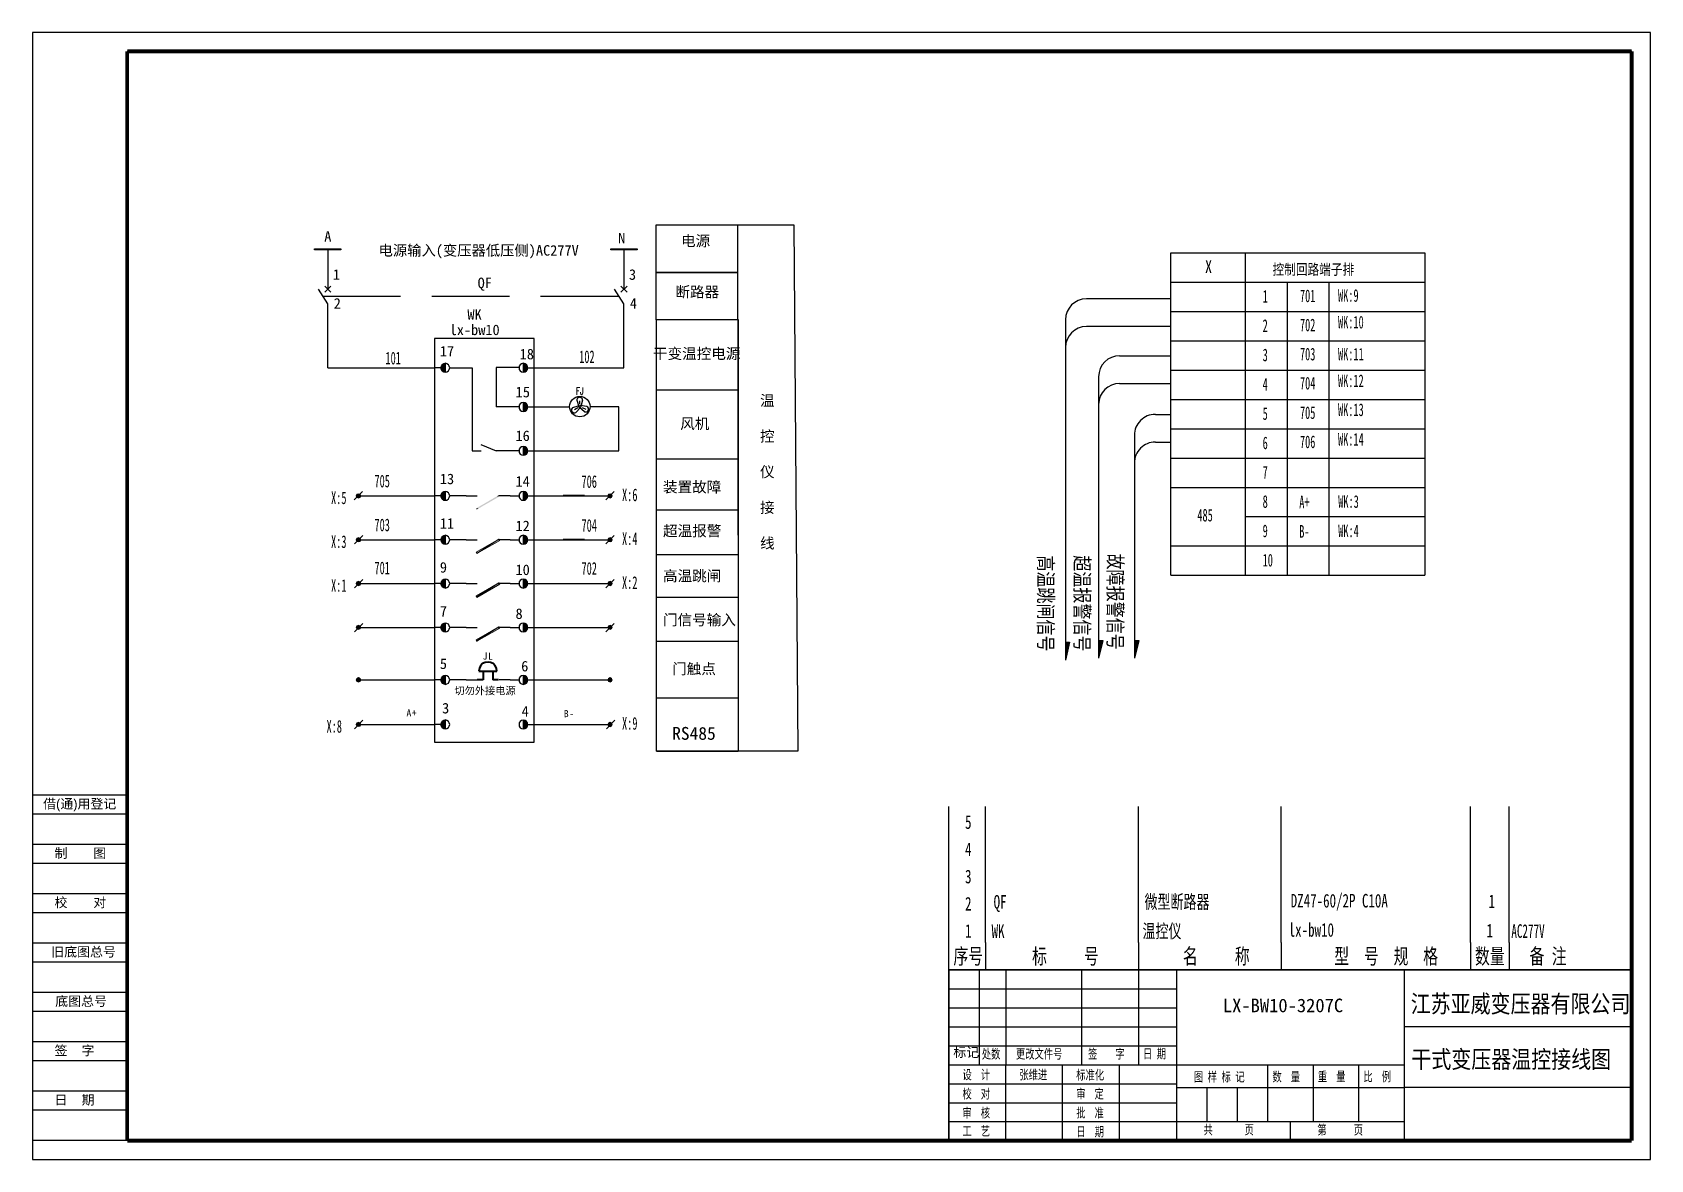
# Model space of a CAD drawing. Extents: x 60615 to 1667718, y -531815 to 663330.
# Drawn here: x 937747 to 938163.5, y 345236.4 to 345526.3 of the extents above; entities that cross this region are included whole.
import ezdxf
from ezdxf.enums import TextEntityAlignment as Align

# ---------------------------------------------------------------- set-up
doc = ezdxf.new("R2010")
doc.units = 0
doc.header["$MEASUREMENT"] = 0
doc.linetypes.add('DASH', pattern=[0.35, 0.25, -0.1])
doc.linetypes.add('EBLTYPE4', pattern=[45, 30, -3, 3, -3, 3, -3])
doc.layers.get('0').update_dxf_attribs({"linetype": 'CONTINUOUS'})
for name, color, linetype in [('CIRCUITLINE', 7, 'CONTINUOUS'), ('Entity', 2, 'CONTINUOUS'), ('MXB', 4, 'CONTINUOUS'), ('tool_txt', 3, 'CONTINUOUS'), ('图层 1', 7, 'CONTINUOUS'), ('图框线1', 6, 'CONTINUOUS'), ('粗实线', 7, 'CONTINUOUS')]:
    doc.layers.add(name, color=color, linetype=linetype)
doc.layers.add('Object', color=7, linetype='CONTINUOUS', lineweight=30)
doc.layers.add('细实线', color=7, linetype='CONTINUOUS', lineweight=25)
doc.styles.add('CCFS', font='COMPLEX.SHX', dxfattribs={"width": 0.7, "bigfont": 'CCFSHZ.SHX'})
doc.styles.add('HZ', font='txt', dxfattribs={"width": 0.8, "bigfont": 'hztxt'})
doc.styles.add('SHT', font='')
doc.styles.get("Standard").update_dxf_attribs({"font": '', "height": 30})
doc.styles.add('仿宋', font='simfang_0.ttf')
doc.styles.add('仿宋体', font='simfang_0.ttf', dxfattribs={"width": 0.8})
doc.styles.get('SHT').set_extended_font_data('SimSun')
doc.styles.get('Standard').set_extended_font_data('NSimSun')

msp = doc.modelspace()

# ---------------------------------------------------------------- texts
at = {"color": 4, "style": 'HZ'}
msp.add_text('江苏亚威变压器有限公司', height=5.1402835, dxfattribs=at).set_placement((938101.7127, 345273.71032))
at = {"color": 4, "lineweight": -3, "width": 0.7}
for s, p in [('处数', (937991.34869, 345262.37815)), ('更改文件号', (938000.13449, 345262.37815)), ('签    字', (938018.68229, 345262.37815)), ('日 期', (938032.80424, 345262.41883)), ('设  计', (937986.36338, 345257.04109)), ('张维进', (938001.01005, 345257.04109)), ('标准化', (938015.64938, 345256.9733)), ('图 样 标 记', (938045.94085, 345256.4852)), ('数  量', (938066.11892, 345256.49876)), ('重  量', (938077.83332, 345256.55299)), ('比  例', (938089.54772, 345256.53943)), ('校  对', (937986.36338, 345252.10586)), ('审  定', (938015.64938, 345252.11942)), ('审  核', (937986.36338, 345247.2113)), ('批  准', (938015.64938, 345247.22486)), ('工  艺', (937986.36338, 345242.5391)), ('日  期', (938015.64938, 345242.38453)), ('共       页', (938048.41975, 345242.88127)), ('第      页', (938077.69112, 345242.8406))]:
    msp.add_text(s, height=2.4405, dxfattribs=at).set_placement(p)
at = {"color": 4, "style": 'HZ'}
msp.add_text('干式变压器温控接线图', height=5.140284, dxfattribs=at).set_placement((938127.59174, 345262.01639), align=Align.MIDDLE_CENTER)
at = {"color": 4, "lineweight": -3, "insert": (937984.01249, 345265.21185), "char_height": 2.4405, "attachment_point": 1}
msp.add_mtext('标记', dxfattribs=at)
at = {"layer": 'CIRCUITLINE', "lineweight": -3, "style": 'CCFS', "width": 0.7}
msp.add_text('FJ', height=1.89, dxfattribs=at).set_placement((937887.90142, 345433.13529), align=Align.CENTER)
at = {"layer": 'MXB', "lineweight": -3, "width": 0.7}
for s, height, p in [('5', 3.5, (937987.86323, 345321.45625)), ('4', 3.5, (937987.86323, 345314.45625)), ('3', 3.5, (937987.86323, 345307.45625)), ('2', 3.5, (937987.86323, 345300.45625)), ('1', 3.5, (938122.60485, 345301.0793)), ('1', 3.5, (937987.86323, 345293.45625)), ('1', 3.5, (938122.07663, 345293.5524)), ('序号', 4, (937987.86323, 345286.70625)), ('标     号', 4, (938012.86323, 345286.70625)), ('名     称', 4, (938051.69882, 345286.70625)), ('型  号  规  格', 4, (938095.40028, 345286.70625)), ('数量', 4, (938122.07663, 345286.70625)), ('备 注', 4, (938137.07663, 345286.70625))]:
    msp.add_text(s, height=height, dxfattribs=at).set_placement(p, align=Align.CENTER)
at = {"layer": 'MXB', "lineweight": -3}
for s, width, p in [('QF', 0.7, (937994.39145, 345300.94319)), ('微型断路器', 0.7, (938033.22704, 345300.94319)), ('DZ47-60/2P C10A', 0.7, (938070.83997, 345301.23985)), ('WK', 0.7, (937993.86323, 345293.42895)), ('温控仪', 0.7, (938032.69882, 345293.42895)), ('lx-bw10', 0.7, (938070.31175, 345293.7256)), ('AC277V', 0.6, (938127.61364, 345293.42895))]:
    msp.add_text(s, height=3.5, dxfattribs=dict(at, width=width)).set_placement(p)
at = {"layer": 'tool_txt', "style": '仿宋体'}
for s, width, p in [('X', 0.8, (938048.81113, 345464.46038)), ('1', 0.6, (938063.61552, 345456.82212)), ('701', 0.6, (938073.21586, 345456.93552)), ('WK:9', 0.6, (938083.01491, 345457.02671)), ('2', 0.6, (938063.61552, 345449.28102)), ('702', 0.6, (938073.21586, 345449.45112)), ('WK:10', 0.6, (938083.01491, 345450.17029)), ('101', 0.6, (937837.89007, 345440.93878)), ('102', 0.6, (937887.73666, 345441.27572)), ('3', 0.6, (938063.61552, 345441.73992)), ('703', 0.6, (938073.21586, 345441.96672)), ('WK:11', 0.6, (938083.01491, 345441.94451)), ('WK:12', 0.6, (938083.01491, 345435.08809)), ('4', 0.6, (938063.61552, 345434.19882)), ('704', 0.6, (938073.21586, 345434.48232)), ('705', 0.6, (938073.21586, 345426.88452)), ('WK:13', 0.6, (938083.01491, 345427.64562)), ('5', 0.6, (938063.61552, 345426.65772)), ('6', 0.6, (938063.61552, 345419.11662)), ('706', 0.6, (938073.21586, 345419.40012)), ('WK:14', 0.6, (938083.01491, 345420.04782)), ('7', 0.6, (938063.61552, 345411.57552)), ('705', 0.6, (937835.05696, 345409.30758)), ('706', 0.6, (937888.33641, 345409.17661)), ('X:5', 0.6, (937823.88744, 345404.99584)), ('X:6', 0.6, (937898.76654, 345405.75579)), ('8', 0.6, (938063.61552, 345404.03442)), ('A+', 0.6, (938073.03383, 345403.89928)), ('WK:3', 0.6, (938083.07154, 345404.03442)), ('703', 0.6, (937835.05696, 345398.0278)), ('704', 0.6, (937888.33641, 345397.89682)), ('485', 0.6, (938046.8178, 345400.54092)), ('X:3', 0.6, (937823.88744, 345393.71605)), ('X:4', 0.6, (937898.76654, 345394.476)), ('9', 0.6, (938063.61552, 345396.49332)), ('B-', 0.6, (938073.03383, 345396.35818)), ('WK:4', 0.6, (938083.07154, 345396.49332)), ('701', 0.6, (937835.05696, 345386.97095)), ('702', 0.6, (937888.33641, 345386.83998)), ('10', 0.6, (938063.61552, 345388.95222)), ('X:1', 0.6, (937823.88744, 345382.43627)), ('X:2', 0.6, (937898.76654, 345383.19622)), ('X:8', 0.6, (937822.72004, 345346.20658)), ('X:9', 0.6, (937898.76654, 345346.96653))]:
    msp.add_text(s, height=3.24, dxfattribs=dict(at, width=width)).set_placement(p)
at = {"layer": 'tool_txt', "width": 0.8}
for s, p in [('高温跳闸信号', (938005.90877, 345391.81954)), ('超温报警信号', (938015.26967, 345391.81954)), ('故障报警信号', (938023.81557, 345392.27627))]:
    msp.add_text(s, height=3.78, rotation=270, dxfattribs=at).set_placement(p)
at = {"layer": 'tool_txt', "insert": (938053.376, 345277.80007), "char_height": 3.5, "attachment_point": 1}
msp.add_mtext_dynamic_manual_height_columns('{\\fSimSun|b1|i0|c134|p34;\\C7;LX-BW10-3207C}', width=153.066625, gutter_width=1, heights=[0], dxfattribs=at)
at = {"layer": '图层 1', "color": 7, "lineweight": 5, "width": 0.8}
msp.add_text('控制回路端子排', height=2.75, dxfattribs=at).set_placement((938066.17489, 345463.98856))
at = {"layer": '图层 1', "color": 7, "lineweight": 5, "char_height": 2.7, "attachment_point": 1, "style": 'SHT'}
for s, insert in [('{\\fSimSun|b1|i0|c134|p34;A}', (937822.13551, 345475.194)), ('{\\fSimSun|b1|i0|c134|p34;N}', (937897.76251, 345474.75545)), ('1', (937824.34197, 345465.39096)), ('3', (937900.54216, 345465.39095)), ('2', (937824.57132, 345457.96479)), ('{\\fSimSun|b1|i0|c134|p34;WK}', (937858.96864, 345455.1055)), ('4', (937900.77151, 345457.96479)), ('{\\fSimSun|b1|i0|c134|p34;lx-bw10}', (937854.40994, 345451.16002)), ('17', (937851.88596, 345445.66686)), ('18', (937872.42332, 345444.93094)), ('16', (937871.34959, 345423.92264)), ('13', (937851.88596, 345412.82165)), ('14', (937871.34959, 345412.19754)), ('11', (937851.88596, 345401.36862)), ('12', (937871.34959, 345400.74452)), ('9', (937851.88596, 345390.07793)), ('10', (937871.34959, 345389.45383)), ('7', (937851.88596, 345378.7811)), ('8', (937871.34959, 345378.15699)), ('5', (937851.88596, 345365.29409)), ('6', (937872.81485, 345364.66999)), ('3', (937852.4591, 345353.85915)), ('4', (937872.91475, 345353.04385))]:
    msp.add_mtext_dynamic_manual_height_columns(s, width=153.066625, gutter_width=1, heights=[0], dxfattribs=dict(at, insert=insert))
at = {"layer": '图层 1', "color": 3, "lineweight": 5, "char_height": 2.7, "attachment_point": 1, "style": 'SHT'}
for s, insert in [('电源输入(变压器低压侧)AC277V ', (937836.10381, 345471.6029)), ('QF', (937861.60099, 345463.23821))]:
    msp.add_mtext_dynamic_manual_height_columns(s, width=153.066625, gutter_width=1, heights=[0], dxfattribs=dict(at, insert=insert))
at = {"layer": '图层 1', "color": 7, "lineweight": 5, "attachment_point": 1}
for s, width, insert, char_height in [('{\\fSimSun|b1|i0|c134|p34;电源}', 153.066625, (937913.94769, 345474.0834), 2.75), ('{\\fSimSun|b1|i0|c134|p34;断路器}', 153.066625, (937912.50773, 345460.93788), 2.75), ('{\\fSimSun|b1|i0|c134|p34;干变温控电源}', 153.066625, (937906.72643, 345445.07961), 2.75), ('{\\fSimSun|b0|i0|c134|p34;15}', 153.066625, (937871.34959, 345435.20266), 2.75), ('{\\fSimSun|b1|i0|c134|p34;温\\P\\P控\\P\\P仪\\P\\P接\\P\\P线}', 3.898141, (937934.27681, 345433.00778), 2.75), ('{\\fSimSun|b1|i0|c134|p34;风机}', 153.066625, (937913.73126, 345427.07421), 2.75), ('{\\fSimSun|b1|i0|c134|p34;装置故障}', 153.066625, (937909.30747, 345410.76698), 2.75), ('{\\fSimSun|b1|i0|c134|p34;超温报警}', 153.066625, (937909.30747, 345399.48981), 2.75), ('{\\fSimSun|b1|i0|c134|p34;高温跳闸}', 153.066625, (937909.30747, 345387.89784), 2.75), ('{\\fSimSun|b1|i0|c134|p34;门信号输入}', 153.066625, (937909.30747, 345376.601), 2.75), ('{\\fSimSun|b1|i0|c134|p34;门触点}', 153.066625, (937911.66148, 345364.01216), 2.75), ('{\\fSimSun|b1|i0|c134|p34;切勿外接电源}', 153.066625, (937855.63627, 345357.97497), 1.925), ('{\\fSimSun|b1|i0|c134|p34;RS485}', 153.066625, (937911.65983, 345347.67446), 3.3)]:
    msp.add_mtext_dynamic_manual_height_columns(s, width=width, gutter_width=1, heights=[0], dxfattribs=dict(at, insert=insert, char_height=char_height))
at = {"layer": '图框线1', "color": 4, "lineweight": -3, "char_height": 2.4405, "attachment_point": 1, "style": '仿宋'}
for s, insert in [('{\\fￋￎￌﾣﾤ|b0|i0|c134|p2;借(通)用登记}', (937749.79685, 345329.13075)), ('{\\fￋￎￌﾣﾤ|b0|i0|c134|p2;旧底图总号}', (937751.88469, 345291.05895)), ('{\\fￋￎￌﾣﾤ|b0|i0|c134|p2;底图总号}', (937752.90159, 345278.36835))]:
    msp.add_mtext(s, dxfattribs=dict(at, insert=insert))
at = {"layer": '图框线1', "color": 4, "lineweight": -3, "char_height": 2.4405, "width": 18.9590731, "attachment_point": 1, "style": '仿宋'}
for s, insert in [('{\\fSimSun|b0|i0|c134|p2;制    图}', (937752.72545, 345316.44015)), ('{\\fSimSun|b0|i0|c134|p2;校    对}', (937752.72545, 345303.74955)), ('{\\fￋￎￌﾣﾤ|b0|i0|c134|p2;签    字}', (937752.72545, 345265.67775)), ('{\\fￋￎￌﾣﾤ|b0|i0|c134|p2;日    期}', (937752.72545, 345252.98715))]:
    msp.add_mtext(s, dxfattribs=dict(at, insert=insert))

# ---------------------------------------------------------------- blocks, each defined once
blk = doc.blocks.new('*U1336')
at = {"layer": '图层 1', "color": 7}
for points in [[(110.76, 208.56), (110.52, 208.56), (110.76, 209.64)], [(111.36, 208.56), (110.76, 209.64), (111.36, 210.36)], [(112.32, 208.56), (111.36, 210.36), (112.32, 210.84)]]:
    blk.add_solid(points, dxfattribs=at)
at = {"layer": '图层 1', "color": 7, "extrusion": (0, 0, -1)}
for points in [[(-110.76, 208.56), (-110.76, 209.64), (-111.36, 208.56)], [(-111.36, 208.56), (-111.36, 210.36), (-112.32, 208.56)], [(-112.32, 208.56), (-112.32, 210.84), (-113.28, 208.56)], [(-113.28, 208.56), (-112.32, 210.84), (-113.28, 210.84)], [(-113.28, 208.56), (-113.28, 210.84), (-114.24, 208.56)], [(-114.24, 208.56), (-113.28, 210.84), (-114.24, 210.36)], [(-114.24, 208.56), (-114.24, 210.36), (-114.84, 208.56)], [(-114.84, 208.56), (-114.24, 210.36), (-114.84, 209.64)], [(-114.84, 208.56), (-114.84, 209.64), (-115.08, 208.56)]]:
    blk.add_solid(points, dxfattribs=at)
blk = doc.blocks.new('*U1337')
at = {"layer": '图层 1', "color": 7, "extrusion": (0, 0, -1)}
for points in [[(-110.76, 167.52), (-110.52, 168.48), (-110.76, 168.48)], [(-111.36, 166.68), (-110.76, 168.48), (-111.36, 168.48)], [(-112.32, 166.2), (-111.36, 168.48), (-112.32, 168.48)], [(-112.32, 166.2), (-112.32, 168.48), (-113.28, 166.2)], [(-113.28, 166.2), (-112.32, 168.48), (-113.28, 168.48)], [(-113.28, 166.2), (-113.28, 168.48), (-114.24, 166.68)], [(-114.24, 166.68), (-113.28, 168.48), (-114.24, 168.48)], [(-114.24, 166.68), (-114.24, 168.48), (-114.84, 167.52)], [(-114.84, 167.52), (-114.24, 168.48), (-114.84, 168.48)], [(-114.84, 167.52), (-114.84, 168.48), (-115.08, 168.48)]]:
    blk.add_solid(points, dxfattribs=at)
at = {"layer": '图层 1', "color": 7}
for points in [[(110.76, 167.52), (110.76, 168.48), (111.36, 166.68)], [(111.36, 166.68), (111.36, 168.48), (112.32, 166.2)]]:
    blk.add_solid(points, dxfattribs=at)
blk = doc.blocks.new('*U1338')
at = {"layer": '图层 1', "color": 7}
for points in [[(176.16, 208.56), (175.92, 208.56), (176.16, 209.64)], [(176.76, 208.56), (176.16, 209.64), (176.76, 210.36)], [(177.72, 208.56), (176.76, 210.36), (177.72, 210.84)]]:
    blk.add_solid(points, dxfattribs=at)
at = {"layer": '图层 1', "color": 7, "extrusion": (0, 0, -1)}
for points in [[(-176.16, 208.56), (-176.16, 209.64), (-176.76, 208.56)], [(-176.76, 208.56), (-176.76, 210.36), (-177.72, 208.56)], [(-177.72, 208.56), (-177.72, 210.84), (-178.68, 208.56)], [(-178.68, 208.56), (-177.72, 210.84), (-178.68, 210.84)], [(-178.68, 208.56), (-178.68, 210.84), (-179.52, 208.56)], [(-179.52, 208.56), (-178.68, 210.84), (-179.52, 210.36)], [(-179.52, 208.56), (-179.52, 210.36), (-180.24, 208.56)], [(-180.24, 208.56), (-179.52, 210.36), (-180.24, 209.64)], [(-180.24, 208.56), (-180.24, 209.64), (-180.48, 208.56)]]:
    blk.add_solid(points, dxfattribs=at)
blk = doc.blocks.new('*U1339')
at = {"layer": '图层 1', "color": 7, "extrusion": (0, 0, -1)}
for points in [[(-176.16, 167.52), (-175.92, 168.48), (-176.16, 168.48)], [(-176.76, 166.68), (-176.16, 168.48), (-176.76, 168.48)], [(-177.72, 166.2), (-176.76, 168.48), (-177.72, 168.48)], [(-177.72, 166.2), (-177.72, 168.48), (-178.68, 166.2)], [(-178.68, 166.2), (-177.72, 168.48), (-178.68, 168.48)], [(-178.68, 166.2), (-178.68, 168.48), (-179.52, 166.68)], [(-179.52, 166.68), (-178.68, 168.48), (-179.52, 168.48)], [(-179.52, 166.68), (-179.52, 168.48), (-180.24, 167.52)], [(-180.24, 167.52), (-179.52, 168.48), (-180.24, 168.48)], [(-180.24, 167.52), (-180.24, 168.48), (-180.48, 168.48)]]:
    blk.add_solid(points, dxfattribs=at)
at = {"layer": '图层 1', "color": 7}
for points in [[(176.16, 167.52), (176.16, 168.48), (176.76, 166.68)], [(176.76, 166.68), (176.76, 168.48), (177.72, 166.2)]]:
    blk.add_solid(points, dxfattribs=at)
blk = doc.blocks.new('*U1340')
at = {"layer": '图层 1', "color": 7}
for points in [[(198.72, 208.56), (198.48, 208.56), (198.72, 209.64)], [(199.32, 208.56), (198.72, 209.64), (199.32, 210.36)], [(200.28, 208.56), (199.32, 210.36), (200.28, 210.84)]]:
    blk.add_solid(points, dxfattribs=at)
at = {"layer": '图层 1', "color": 7, "extrusion": (0, 0, -1)}
for points in [[(-198.72, 208.56), (-198.72, 209.64), (-199.32, 208.56)], [(-199.32, 208.56), (-199.32, 210.36), (-200.28, 208.56)], [(-200.28, 208.56), (-200.28, 210.84), (-201.24, 208.56)], [(-201.24, 208.56), (-200.28, 210.84), (-201.24, 210.84)], [(-201.24, 208.56), (-201.24, 210.84), (-202.2, 208.56)], [(-202.2, 208.56), (-201.24, 210.84), (-202.2, 210.36)], [(-202.2, 208.56), (-202.2, 210.36), (-202.8, 208.56)], [(-202.8, 208.56), (-202.2, 210.36), (-202.8, 209.64)], [(-202.8, 208.56), (-202.8, 209.64), (-203.04, 208.56)]]:
    blk.add_solid(points, dxfattribs=at)
blk = doc.blocks.new('*U1341')
at = {"layer": '图层 1', "color": 7, "extrusion": (0, 0, -1)}
for points in [[(-198.72, 167.52), (-198.48, 168.48), (-198.72, 168.48)], [(-199.32, 166.68), (-198.72, 168.48), (-199.32, 168.48)], [(-200.28, 166.2), (-199.32, 168.48), (-200.28, 168.48)], [(-200.28, 166.2), (-200.28, 168.48), (-201.24, 166.2)], [(-201.24, 166.2), (-200.28, 168.48), (-201.24, 168.48)], [(-201.24, 166.2), (-201.24, 168.48), (-202.2, 166.68)], [(-202.2, 166.68), (-201.24, 168.48), (-202.2, 168.48)], [(-202.2, 166.68), (-202.2, 168.48), (-202.8, 167.52)], [(-202.8, 167.52), (-202.2, 168.48), (-202.8, 168.48)], [(-202.8, 167.52), (-202.8, 168.48), (-203.04, 168.48)]]:
    blk.add_solid(points, dxfattribs=at)
at = {"layer": '图层 1', "color": 7}
for points in [[(198.72, 167.52), (198.72, 168.48), (199.32, 166.68)], [(199.32, 166.68), (199.32, 168.48), (200.28, 166.2)]]:
    blk.add_solid(points, dxfattribs=at)
blk = doc.blocks.new('*U1342')
at = {"layer": '图层 1', "color": 7}
for points in [[(198.72, 208.56), (198.48, 208.56), (198.72, 209.64)], [(199.32, 208.56), (198.72, 209.64), (199.32, 210.36)], [(200.28, 208.56), (199.32, 210.36), (200.28, 210.84)]]:
    blk.add_solid(points, dxfattribs=at)
at = {"layer": '图层 1', "color": 7, "extrusion": (0, 0, -1)}
for points in [[(-198.72, 208.56), (-198.72, 209.64), (-199.32, 208.56)], [(-199.32, 208.56), (-199.32, 210.36), (-200.28, 208.56)], [(-200.28, 208.56), (-200.28, 210.84), (-201.24, 208.56)], [(-201.24, 208.56), (-200.28, 210.84), (-201.24, 210.84)], [(-201.24, 208.56), (-201.24, 210.84), (-202.2, 208.56)], [(-202.2, 208.56), (-201.24, 210.84), (-202.2, 210.36)], [(-202.2, 208.56), (-202.2, 210.36), (-202.8, 208.56)], [(-202.8, 208.56), (-202.2, 210.36), (-202.8, 209.64)], [(-202.8, 208.56), (-202.8, 209.64), (-203.04, 208.56)]]:
    blk.add_solid(points, dxfattribs=at)
blk = doc.blocks.new('*U1343')
at = {"layer": '图层 1', "color": 7, "extrusion": (0, 0, -1)}
for points in [[(-198.72, 167.52), (-198.48, 168.48), (-198.72, 168.48)], [(-199.32, 166.68), (-198.72, 168.48), (-199.32, 168.48)], [(-200.28, 166.2), (-199.32, 168.48), (-200.28, 168.48)], [(-200.28, 166.2), (-200.28, 168.48), (-201.24, 166.2)], [(-201.24, 166.2), (-200.28, 168.48), (-201.24, 168.48)], [(-201.24, 166.2), (-201.24, 168.48), (-202.2, 166.68)], [(-202.2, 166.68), (-201.24, 168.48), (-202.2, 168.48)], [(-202.2, 166.68), (-202.2, 168.48), (-202.8, 167.52)], [(-202.8, 167.52), (-202.2, 168.48), (-202.8, 168.48)], [(-202.8, 167.52), (-202.8, 168.48), (-203.04, 168.48)]]:
    blk.add_solid(points, dxfattribs=at)
at = {"layer": '图层 1', "color": 7}
for points in [[(198.72, 167.52), (198.72, 168.48), (199.32, 166.68)], [(199.32, 166.68), (199.32, 168.48), (200.28, 166.2)]]:
    blk.add_solid(points, dxfattribs=at)
blk = doc.blocks.new('*U1344')
at = {"layer": '图层 1', "color": 7}
for points in [[(221.28, 208.56), (221.04, 208.56), (221.28, 209.64)], [(221.88, 208.56), (221.28, 209.64), (221.88, 210.36)], [(222.84, 208.56), (221.88, 210.36), (222.84, 210.84)]]:
    blk.add_solid(points, dxfattribs=at)
at = {"layer": '图层 1', "color": 7, "extrusion": (0, 0, -1)}
for points in [[(-221.28, 208.56), (-221.28, 209.64), (-221.88, 208.56)], [(-221.88, 208.56), (-221.88, 210.36), (-222.84, 208.56)], [(-222.84, 208.56), (-222.84, 210.84), (-223.8, 208.56)], [(-223.8, 208.56), (-222.84, 210.84), (-223.8, 210.84)], [(-223.8, 208.56), (-223.8, 210.84), (-224.76, 208.56)], [(-224.76, 208.56), (-223.8, 210.84), (-224.76, 210.36)], [(-224.76, 208.56), (-224.76, 210.36), (-225.36, 208.56)], [(-225.36, 208.56), (-224.76, 210.36), (-225.36, 209.64)], [(-225.36, 208.56), (-225.36, 209.64), (-225.6, 208.56)]]:
    blk.add_solid(points, dxfattribs=at)
blk = doc.blocks.new('*U1345')
at = {"layer": '图层 1', "color": 7, "extrusion": (0, 0, -1)}
for points in [[(-221.28, 167.52), (-221.04, 168.48), (-221.28, 168.48)], [(-221.88, 166.68), (-221.28, 168.48), (-221.88, 168.48)], [(-222.84, 166.2), (-221.88, 168.48), (-222.84, 168.48)], [(-222.84, 166.2), (-222.84, 168.48), (-223.8, 166.2)], [(-223.8, 166.2), (-222.84, 168.48), (-223.8, 168.48)], [(-223.8, 166.2), (-223.8, 168.48), (-224.76, 166.68)], [(-224.76, 166.68), (-223.8, 168.48), (-224.76, 168.48)], [(-224.76, 166.68), (-224.76, 168.48), (-225.36, 167.52)], [(-225.36, 167.52), (-224.76, 168.48), (-225.36, 168.48)], [(-225.36, 167.52), (-225.36, 168.48), (-225.6, 168.48)]]:
    blk.add_solid(points, dxfattribs=at)
at = {"layer": '图层 1', "color": 7}
for points in [[(221.28, 167.52), (221.28, 168.48), (221.88, 166.68)], [(221.88, 166.68), (221.88, 168.48), (222.84, 166.2)]]:
    blk.add_solid(points, dxfattribs=at)
blk = doc.blocks.new('*U1346')
at = {"layer": '图层 1', "color": 7}
for points in [[(130.92, 208.56), (130.68, 208.56), (130.92, 209.64)], [(131.64, 208.56), (130.92, 209.64), (131.64, 210.36)], [(132.48, 208.56), (131.64, 210.36), (132.48, 210.84)]]:
    blk.add_solid(points, dxfattribs=at)
at = {"layer": '图层 1', "color": 7, "extrusion": (0, 0, -1)}
for points in [[(-130.92, 208.56), (-130.92, 209.64), (-131.64, 208.56)], [(-131.64, 208.56), (-131.64, 210.36), (-132.48, 208.56)], [(-132.48, 208.56), (-132.48, 210.84), (-133.44, 208.56)], [(-133.44, 208.56), (-132.48, 210.84), (-133.44, 210.84)], [(-133.44, 208.56), (-133.44, 210.84), (-134.4, 208.56)], [(-134.4, 208.56), (-133.44, 210.84), (-134.4, 210.36)], [(-134.4, 208.56), (-134.4, 210.36), (-135, 208.56)], [(-135, 208.56), (-134.4, 210.36), (-135, 209.64)], [(-135, 208.56), (-135, 209.64), (-135.24, 208.56)]]:
    blk.add_solid(points, dxfattribs=at)
blk = doc.blocks.new('*U1347')
at = {"layer": '图层 1', "color": 7}
for points in [[(153.6, 208.56), (153.36, 208.56), (153.6, 209.64)], [(154.2, 208.56), (153.6, 209.64), (154.2, 210.36)], [(155.04, 208.56), (154.2, 210.36), (155.04, 210.84)]]:
    blk.add_solid(points, dxfattribs=at)
at = {"layer": '图层 1', "color": 7, "extrusion": (0, 0, -1)}
for points in [[(-153.6, 208.56), (-153.6, 209.64), (-154.2, 208.56)], [(-154.2, 208.56), (-154.2, 210.36), (-155.04, 208.56)], [(-155.04, 208.56), (-155.04, 210.84), (-156.12, 208.56)], [(-156.12, 208.56), (-155.04, 210.84), (-156.12, 210.84)], [(-156.12, 208.56), (-156.12, 210.84), (-156.96, 208.56)], [(-156.96, 208.56), (-156.12, 210.84), (-156.96, 210.36)], [(-156.96, 208.56), (-156.96, 210.36), (-157.56, 208.56)], [(-157.56, 208.56), (-156.96, 210.36), (-157.56, 209.64)], [(-157.56, 208.56), (-157.56, 209.64), (-157.8, 208.56)]]:
    blk.add_solid(points, dxfattribs=at)
blk = doc.blocks.new('*U1349')
at = {"layer": '图层 1', "color": 7}
for points in [[(178.56, 194.98), (177.84, 196.08), (178.56, 196.44)], [(178.56, 194.98), (178.56, 196.44), (185.28, 184.68)]]:
    blk.add_solid(points, dxfattribs=at)
blk = doc.blocks.new('*U1350')
at = {"layer": '图层 1', "color": 7, "extrusion": (0, 0, -1)}
for points in [[(-184.56, 184.32), (-177.84, 196.08), (-184.56, 185.78)], [(-184.56, 184.32), (-184.56, 185.78), (-185.28, 184.68)]]:
    blk.add_solid(points, dxfattribs=at)
blk = doc.blocks.new('*U1351')
at = {"layer": '图层 1', "color": 7}
for points in [[(201.12, 194.98), (200.4, 196.08), (201.12, 196.44)], [(201.12, 194.98), (201.12, 196.44), (207.84, 184.68)]]:
    blk.add_solid(points, dxfattribs=at)
blk = doc.blocks.new('*U1352')
at = {"layer": '图层 1', "color": 7, "extrusion": (0, 0, -1)}
for points in [[(-207.24, 184.32), (-200.4, 196.08), (-207.24, 185.6)], [(-207.24, 184.32), (-207.24, 185.6), (-207.84, 184.68)]]:
    blk.add_solid(points, dxfattribs=at)
blk = doc.blocks.new('*U1353')
at = {"layer": '图层 1', "color": 7}
for points in [[(223.68, 194.98), (222.96, 196.08), (223.68, 196.44)], [(223.68, 194.98), (223.68, 196.44), (230.4, 184.68)]]:
    blk.add_solid(points, dxfattribs=at)
blk = doc.blocks.new('*U1354')
at = {"layer": '图层 1', "color": 7, "extrusion": (0, 0, -1)}
for points in [[(-229.8, 184.32), (-222.96, 196.08), (-229.8, 185.6)], [(-229.8, 184.32), (-229.8, 185.6), (-230.4, 184.68)]]:
    blk.add_solid(points, dxfattribs=at)
blk = doc.blocks.new('*U1355')
at = {"layer": '图层 1', "color": 7, "extrusion": (0, 0, -1)}
blk.add_solid([(-178.2, 122.64), (-178.2, 123.84), (-178.92, 123)], dxfattribs=at)
blk = doc.blocks.new('*U1356')
at = {"layer": '图层 1', "color": 7, "extrusion": (0, 0, -1)}
for points in [[(-178.92, 123), (-178.2, 123.84), (-178.92, 123.84)], [(-178.92, 123), (-178.92, 123.84), (-179.28, 123.84)]]:
    blk.add_solid(points, dxfattribs=at)
blk = doc.blocks.new('*U1357')
at = {"layer": '图层 1', "color": 7}
blk.add_solid([(178.92, 123.84), (178.2, 123.84), (178.92, 124.56)], dxfattribs=at)
at = {"layer": '图层 1', "color": 7, "extrusion": (0, 0, -1)}
blk.add_solid([(-178.92, 123.84), (-178.92, 124.56), (-179.28, 123.84)], dxfattribs=at)
blk = doc.blocks.new('*U1358')
at = {"layer": '图层 1', "color": 7, "extrusion": (0, 0, -1)}
blk.add_solid([(-178.2, 123.84), (-178.2, 124.92), (-178.92, 124.56)], dxfattribs=at)
blk = doc.blocks.new('*U1359')
at = {"layer": '图层 1', "color": 7}
blk.add_solid([(178.2, 123.84), (177.36, 124.56), (178.2, 124.92)], dxfattribs=at)
blk = doc.blocks.new('*U1360')
at = {"layer": '图层 1', "color": 7}
for points in [[(177.36, 123.84), (177, 123.84), (177.36, 124.56)], [(177.36, 123.84), (177.36, 124.56), (178.2, 123.84)]]:
    blk.add_solid(points, dxfattribs=at)
blk = doc.blocks.new('*U1361')
at = {"layer": '图层 1', "color": 7, "extrusion": (0, 0, -1)}
blk.add_solid([(-177.36, 123), (-177, 123.84), (-177.36, 123.84)], dxfattribs=at)
at = {"layer": '图层 1', "color": 7}
blk.add_solid([(177.36, 123), (177.36, 123.84), (178.2, 123.84)], dxfattribs=at)
blk = doc.blocks.new('*U1362')
at = {"layer": '图层 1', "color": 7}
blk.add_solid([(178.2, 122.64), (177.36, 123), (178.2, 123.84)], dxfattribs=at)
blk = doc.blocks.new('*U1363')
at = {"layer": '图层 1', "color": 7, "extrusion": (0, 0, -1)}
blk.add_solid([(-178.2, 253.32), (-178.2, 254.4), (-178.92, 254.04)], dxfattribs=at)
blk = doc.blocks.new('*U1364')
at = {"layer": '图层 1', "color": 7}
blk.add_solid([(178.92, 253.32), (178.2, 253.32), (178.92, 254.04)], dxfattribs=at)
at = {"layer": '图层 1', "color": 7, "extrusion": (0, 0, -1)}
blk.add_solid([(-178.92, 253.32), (-178.92, 254.04), (-179.28, 253.32)], dxfattribs=at)
blk = doc.blocks.new('*U1365')
at = {"layer": '图层 1', "color": 7, "extrusion": (0, 0, -1)}
for points in [[(-178.92, 252.48), (-178.2, 253.32), (-178.92, 253.32)], [(-178.92, 252.48), (-178.92, 253.32), (-179.28, 253.32)]]:
    blk.add_solid(points, dxfattribs=at)
blk = doc.blocks.new('*U1366')
at = {"layer": '图层 1', "color": 7, "extrusion": (0, 0, -1)}
blk.add_solid([(-178.2, 252.12), (-178.2, 253.32), (-178.92, 252.48)], dxfattribs=at)
blk = doc.blocks.new('*U1367')
at = {"layer": '图层 1', "color": 7}
blk.add_solid([(178.2, 252.12), (177.36, 252.48), (178.2, 253.32)], dxfattribs=at)
blk = doc.blocks.new('*U1368')
at = {"layer": '图层 1', "color": 7, "extrusion": (0, 0, -1)}
blk.add_solid([(-177.36, 252.48), (-177, 253.32), (-177.36, 253.32)], dxfattribs=at)
at = {"layer": '图层 1', "color": 7}
blk.add_solid([(177.36, 252.48), (177.36, 253.32), (178.2, 253.32)], dxfattribs=at)
blk = doc.blocks.new('*U1369')
at = {"layer": '图层 1', "color": 7}
for points in [[(177.36, 253.32), (177, 253.32), (177.36, 254.04)], [(177.36, 253.32), (177.36, 254.04), (178.2, 253.32)]]:
    blk.add_solid(points, dxfattribs=at)
blk = doc.blocks.new('*U1370')
at = {"layer": '图层 1', "color": 7}
blk.add_solid([(178.2, 253.32), (177.36, 254.04), (178.2, 254.4)], dxfattribs=at)
blk = doc.blocks.new('*U1371')
at = {"layer": '图层 1', "color": 7, "extrusion": (0, 0, -1)}
blk.add_solid([(-200.76, 253.32), (-200.76, 254.4), (-201.6, 254.04)], dxfattribs=at)
blk = doc.blocks.new('*U1372')
at = {"layer": '图层 1', "color": 7}
blk.add_solid([(201.6, 253.32), (200.76, 253.32), (201.6, 254.04)], dxfattribs=at)
at = {"layer": '图层 1', "color": 7, "extrusion": (0, 0, -1)}
blk.add_solid([(-201.6, 253.32), (-201.6, 254.04), (-201.84, 253.32)], dxfattribs=at)
blk = doc.blocks.new('*U1373')
at = {"layer": '图层 1', "color": 7}
blk.add_solid([(201.6, 252.48), (200.76, 253.32), (201.6, 253.32)], dxfattribs=at)
at = {"layer": '图层 1', "color": 7, "extrusion": (0, 0, -1)}
blk.add_solid([(-201.6, 252.48), (-201.6, 253.32), (-201.84, 253.32)], dxfattribs=at)
blk = doc.blocks.new('*U1374')
at = {"layer": '图层 1', "color": 7, "extrusion": (0, 0, -1)}
blk.add_solid([(-200.76, 252.12), (-200.76, 253.32), (-201.6, 252.48)], dxfattribs=at)
blk = doc.blocks.new('*U1375')
at = {"layer": '图层 1', "color": 7}
blk.add_solid([(200.76, 252.12), (199.92, 252.48), (200.76, 253.32)], dxfattribs=at)
blk = doc.blocks.new('*U1376')
at = {"layer": '图层 1', "color": 7, "extrusion": (0, 0, -1)}
for points in [[(-199.92, 252.48), (-199.68, 253.32), (-199.92, 253.32)], [(-199.92, 252.48), (-199.92, 253.32), (-200.76, 253.32)]]:
    blk.add_solid(points, dxfattribs=at)
blk = doc.blocks.new('*U1377')
at = {"layer": '图层 1', "color": 7}
for points in [[(199.92, 253.32), (199.68, 253.32), (199.92, 254.04)], [(199.92, 253.32), (199.92, 254.04), (200.76, 253.32)]]:
    blk.add_solid(points, dxfattribs=at)
blk = doc.blocks.new('*U1378')
at = {"layer": '图层 1', "color": 7}
blk.add_solid([(200.76, 253.32), (199.92, 254.04), (200.76, 254.4)], dxfattribs=at)
blk = doc.blocks.new('*U1379')
at = {"layer": '图层 1', "color": 7, "extrusion": (0, 0, -1)}
blk.add_solid([(-223.32, 253.32), (-223.32, 254.4), (-224.16, 254.04)], dxfattribs=at)
blk = doc.blocks.new('*U1380')
at = {"layer": '图层 1', "color": 7}
blk.add_solid([(224.16, 253.32), (223.32, 253.32), (224.16, 254.04)], dxfattribs=at)
at = {"layer": '图层 1', "color": 7, "extrusion": (0, 0, -1)}
blk.add_solid([(-224.16, 253.32), (-224.16, 254.04), (-224.52, 253.32)], dxfattribs=at)
blk = doc.blocks.new('*U1381')
at = {"layer": '图层 1', "color": 7}
blk.add_solid([(224.16, 252.48), (223.32, 253.32), (224.16, 253.32)], dxfattribs=at)
at = {"layer": '图层 1', "color": 7, "extrusion": (0, 0, -1)}
blk.add_solid([(-224.16, 252.48), (-224.16, 253.32), (-224.52, 253.32)], dxfattribs=at)
blk = doc.blocks.new('*U1382')
at = {"layer": '图层 1', "color": 7, "extrusion": (0, 0, -1)}
blk.add_solid([(-223.32, 252.12), (-223.32, 253.32), (-224.16, 252.48)], dxfattribs=at)
blk = doc.blocks.new('*U1383')
at = {"layer": '图层 1', "color": 7}
blk.add_solid([(223.32, 252.12), (222.48, 252.48), (223.32, 253.32)], dxfattribs=at)
blk = doc.blocks.new('*U1384')
at = {"layer": '图层 1', "color": 7, "extrusion": (0, 0, -1)}
for points in [[(-222.48, 252.48), (-222.24, 253.32), (-222.48, 253.32)], [(-222.48, 252.48), (-222.48, 253.32), (-223.32, 253.32)]]:
    blk.add_solid(points, dxfattribs=at)
blk = doc.blocks.new('*U1385')
at = {"layer": '图层 1', "color": 7}
for points in [[(222.48, 253.32), (222.24, 253.32), (222.48, 254.04)], [(222.48, 253.32), (222.48, 254.04), (223.32, 253.32)]]:
    blk.add_solid(points, dxfattribs=at)
blk = doc.blocks.new('*U1386')
at = {"layer": '图层 1', "color": 7}
blk.add_solid([(223.32, 253.32), (222.48, 254.04), (223.32, 254.4)], dxfattribs=at)
blk = doc.blocks.new('*U1395')
at = {"layer": '图层 1', "color": 7, "extrusion": (0, 0, -1)}
blk.add_solid([(-200.76, 122.64), (-200.76, 123.84), (-201.6, 123)], dxfattribs=at)
blk = doc.blocks.new('*U1396')
at = {"layer": '图层 1', "color": 7}
blk.add_solid([(201.6, 123), (200.76, 123.84), (201.6, 123.84)], dxfattribs=at)
at = {"layer": '图层 1', "color": 7, "extrusion": (0, 0, -1)}
blk.add_solid([(-201.6, 123), (-201.6, 123.84), (-201.84, 123.84)], dxfattribs=at)
blk = doc.blocks.new('*U1397')
at = {"layer": '图层 1', "color": 7}
blk.add_solid([(201.6, 123.84), (200.76, 123.84), (201.6, 124.56)], dxfattribs=at)
at = {"layer": '图层 1', "color": 7, "extrusion": (0, 0, -1)}
blk.add_solid([(-201.6, 123.84), (-201.6, 124.56), (-201.84, 123.84)], dxfattribs=at)
blk = doc.blocks.new('*U1398')
at = {"layer": '图层 1', "color": 7, "extrusion": (0, 0, -1)}
blk.add_solid([(-200.76, 123.84), (-200.76, 124.92), (-201.6, 124.56)], dxfattribs=at)
blk = doc.blocks.new('*U1399')
at = {"layer": '图层 1', "color": 7}
blk.add_solid([(200.76, 123.84), (199.92, 124.56), (200.76, 124.92)], dxfattribs=at)
blk = doc.blocks.new('*U1400')
at = {"layer": '图层 1', "color": 7}
for points in [[(199.92, 123.84), (199.68, 123.84), (199.92, 124.56)], [(199.92, 123.84), (199.92, 124.56), (200.76, 123.84)]]:
    blk.add_solid(points, dxfattribs=at)
blk = doc.blocks.new('*U1401')
at = {"layer": '图层 1', "color": 7, "extrusion": (0, 0, -1)}
for points in [[(-199.92, 123), (-199.68, 123.84), (-199.92, 123.84)], [(-199.92, 123), (-199.92, 123.84), (-200.76, 123.84)]]:
    blk.add_solid(points, dxfattribs=at)
blk = doc.blocks.new('*U1402')
at = {"layer": '图层 1', "color": 7}
blk.add_solid([(200.76, 122.64), (199.92, 123), (200.76, 123.84)], dxfattribs=at)
blk = doc.blocks.new('*U1403')
at = {"layer": '图层 1', "color": 7, "extrusion": (0, 0, -1)}
blk.add_solid([(-223.32, 122.64), (-223.32, 123.84), (-224.16, 123)], dxfattribs=at)
blk = doc.blocks.new('*U1404')
at = {"layer": '图层 1', "color": 7}
blk.add_solid([(224.16, 123), (223.32, 123.84), (224.16, 123.84)], dxfattribs=at)
at = {"layer": '图层 1', "color": 7, "extrusion": (0, 0, -1)}
blk.add_solid([(-224.16, 123), (-224.16, 123.84), (-224.52, 123.84)], dxfattribs=at)
blk = doc.blocks.new('*U1405')
at = {"layer": '图层 1', "color": 7}
blk.add_solid([(224.16, 123.84), (223.32, 123.84), (224.16, 124.56)], dxfattribs=at)
at = {"layer": '图层 1', "color": 7, "extrusion": (0, 0, -1)}
blk.add_solid([(-224.16, 123.84), (-224.16, 124.56), (-224.52, 123.84)], dxfattribs=at)
blk = doc.blocks.new('*U1406')
at = {"layer": '图层 1', "color": 7, "extrusion": (0, 0, -1)}
blk.add_solid([(-223.32, 123.84), (-223.32, 124.92), (-224.16, 124.56)], dxfattribs=at)
blk = doc.blocks.new('*U1407')
at = {"layer": '图层 1', "color": 7}
blk.add_solid([(223.32, 123.84), (222.48, 124.56), (223.32, 124.92)], dxfattribs=at)
blk = doc.blocks.new('*U1408')
at = {"layer": '图层 1', "color": 7}
for points in [[(222.48, 123.84), (222.24, 123.84), (222.48, 124.56)], [(222.48, 123.84), (222.48, 124.56), (223.32, 123.84)]]:
    blk.add_solid(points, dxfattribs=at)
blk = doc.blocks.new('*U1409')
at = {"layer": '图层 1', "color": 7, "extrusion": (0, 0, -1)}
for points in [[(-222.48, 123), (-222.24, 123.84), (-222.48, 123.84)], [(-222.48, 123), (-222.48, 123.84), (-223.32, 123.84)]]:
    blk.add_solid(points, dxfattribs=at)
blk = doc.blocks.new('*U1410')
at = {"layer": '图层 1', "color": 7}
blk.add_solid([(223.32, 122.64), (222.48, 123), (223.32, 123.84)], dxfattribs=at)
blk = doc.blocks.new('block 3')
at = {"layer": '图层 1', "color": 7, "char_height": 3.672, "attachment_point": 7, "rotation": 90.09998}
for s, insert in [('\\fSimSun|b0|i0|c0|p34;\\W1;J', (190.32, 231.96)), ('\\fSimSun|b0|i0|c0|p34;\\W1;L', (190.32, 234.72))]:
    blk.add_mtext(s, dxfattribs=dict(at, insert=insert))
blk = doc.blocks.new('*U1348')
at = {"layer": '图层 1', "color": 7}
for points in [[(243.84, 208.56), (243.72, 208.56), (243.84, 209.64)], [(244.56, 208.56), (243.84, 209.64), (244.56, 210.36)], [(245.4, 208.56), (244.56, 210.36), (245.4, 210.84)]]:
    blk.add_solid(points, dxfattribs=at)
at = {"layer": '图层 1', "color": 7, "extrusion": (0, 0, -1)}
for points in [[(-243.84, 208.56), (-243.84, 209.64), (-244.56, 208.56)], [(-244.56, 208.56), (-244.56, 210.36), (-245.4, 208.56)], [(-245.4, 208.56), (-245.4, 210.84), (-246.48, 208.56)], [(-246.48, 208.56), (-245.4, 210.84), (-246.48, 210.84)], [(-246.48, 208.56), (-246.48, 210.84), (-247.32, 208.56)], [(-247.32, 208.56), (-246.48, 210.84), (-247.32, 210.36)], [(-247.32, 208.56), (-247.32, 210.36), (-247.92, 208.56)], [(-247.92, 208.56), (-247.32, 210.36), (-247.92, 209.64)], [(-247.92, 208.56), (-247.92, 209.64), (-248.16, 208.56)]]:
    blk.add_solid(points, dxfattribs=at)
blk = doc.blocks.new('block 7')
at = {"layer": '图层 1', "color": 7, "char_height": 3.672, "attachment_point": 7, "rotation": 90.09998}
for s, insert in [('\\fSimSun|b0|i0|c0|p34;\\W1;+', (241.79, 232.2)), ('\\fSimSun|b0|i0|c0|p34;\\W1;A', (241.8, 229.44))]:
    blk.add_mtext(s, dxfattribs=dict(at, insert=insert))
blk = doc.blocks.new('block 8')
at = {"layer": '图层 1', "color": 7, "char_height": 3.672, "attachment_point": 7, "rotation": 90.09998}
for s, insert in [('\\fSimSun|b0|i0|c0|p34;\\W1;-', (264.83, 232.2)), ('\\fSimSun|b0|i0|c0|p34;\\W1;B', (264.84, 229.44))]:
    blk.add_mtext(s, dxfattribs=dict(at, insert=insert))
blk = doc.blocks.new('*U1387')
at = {"layer": '图层 1', "color": 7, "extrusion": (0, 0, -1)}
blk.add_solid([(-245.88, 253.32), (-245.88, 254.4), (-246.72, 254.04)], dxfattribs=at)
blk = doc.blocks.new('*U1388')
at = {"layer": '图层 1', "color": 7}
blk.add_solid([(246.72, 253.32), (245.88, 253.32), (246.72, 254.04)], dxfattribs=at)
at = {"layer": '图层 1', "color": 7, "extrusion": (0, 0, -1)}
blk.add_solid([(-246.72, 253.32), (-246.72, 254.04), (-247.08, 253.32)], dxfattribs=at)
blk = doc.blocks.new('*U1389')
at = {"layer": '图层 1', "color": 7}
blk.add_solid([(246.72, 252.48), (245.88, 253.32), (246.72, 253.32)], dxfattribs=at)
at = {"layer": '图层 1', "color": 7, "extrusion": (0, 0, -1)}
blk.add_solid([(-246.72, 252.48), (-246.72, 253.32), (-247.08, 253.32)], dxfattribs=at)
blk = doc.blocks.new('*U1390')
at = {"layer": '图层 1', "color": 7, "extrusion": (0, 0, -1)}
blk.add_solid([(-245.88, 252.12), (-245.88, 253.32), (-246.72, 252.48)], dxfattribs=at)
blk = doc.blocks.new('*U1391')
at = {"layer": '图层 1', "color": 7}
blk.add_solid([(245.88, 252.12), (245.16, 252.48), (245.88, 253.32)], dxfattribs=at)
blk = doc.blocks.new('*U1392')
at = {"layer": '图层 1', "color": 7, "extrusion": (0, 0, -1)}
for points in [[(-245.16, 252.48), (-244.8, 253.32), (-245.16, 253.32)], [(-245.16, 252.48), (-245.16, 253.32), (-245.88, 253.32)]]:
    blk.add_solid(points, dxfattribs=at)
blk = doc.blocks.new('*U1393')
at = {"layer": '图层 1', "color": 7}
blk.add_solid([(245.16, 253.32), (244.8, 253.32), (245.16, 254.04)], dxfattribs=at)
at = {"layer": '图层 1', "color": 7, "extrusion": (0, 0, -1)}
blk.add_solid([(-245.16, 253.32), (-245.16, 254.04), (-245.88, 253.32)], dxfattribs=at)
blk = doc.blocks.new('*U1394')
at = {"layer": '图层 1', "color": 7}
blk.add_solid([(245.88, 253.32), (245.16, 254.04), (245.88, 254.4)], dxfattribs=at)

# ---------------------------------------------------------------- hatches: boundary and pattern name
at = {"linetype": 'Continuous', "lineweight": 25}
for points in [[(938012.86894, 345369.46592), (938012.86894, 345364.88436), (938013.94894, 345369.46592)], [(938021.41484, 345369.91533), (938021.41484, 345365.33376), (938022.49484, 345369.91533)], [(938030.64285, 345369.91533), (938030.64285, 345365.33376), (938031.72285, 345369.91533)]]:
    msp.add_hatch(color=256, dxfattribs=at).paths.add_polyline_path(points, flags=0)

# ---------------------------------------------------------------- linework, layer by layer
for p, q in [((938039.96807, 345469.63344), (938105.33118, 345469.63344)), ((938039.96807, 345386.68134), (938039.96807, 345469.63344)), ((938059.21165, 345386.68134), (938059.21165, 345469.63344)), ((938105.33118, 345469.63344), (938105.33118, 345386.68134)), ((938039.96807, 345462.09234), (938105.33118, 345462.09234)), ((938069.98465, 345386.68134), (938069.98465, 345462.09234)), ((938080.75765, 345386.68134), (938080.75765, 345462.09234)), ((938039.96807, 345457.7882), (938018.26894, 345457.7882)), ((938012.86894, 345452.3882), (938012.86894, 345364.88436)), ((938039.96807, 345454.55124), (938105.33118, 345454.55124)), ((938039.96807, 345450.6602), (938018.26894, 345450.6602)), ((938039.96807, 345447.01014), (938105.33118, 345447.01014)), ((938039.96807, 345439.46904), (938105.33118, 345439.46904)), ((938021.41484, 345437.75541), (938021.41484, 345365.33376)), ((938039.96807, 345431.92794), (938105.33118, 345431.92794)), ((938030.64285, 345423.30624), (938030.64285, 345365.33376)), ((938039.96807, 345424.38684), (938105.33118, 345424.38684)), ((938039.96807, 345416.84574), (938105.33118, 345416.84574)), ((938039.96807, 345409.30464), (938105.33118, 345409.30464)), ((938059.21165, 345401.76354), (938105.33118, 345401.76354)), ((938039.96807, 345394.22244), (938105.33118, 345394.22244)), ((938039.96807, 345386.68134), (938105.33118, 345386.68134)), ((938013.94894, 345369.46592), (938012.86894, 345364.88436)), ((938012.86894, 345369.46592), (938013.94894, 345369.46592)), ((938022.49484, 345369.91533), (938021.41484, 345365.33376)), ((938021.41484, 345369.91533), (938022.49484, 345369.91533)), ((938031.72285, 345369.91533), (938030.64285, 345365.33376)), ((938030.64285, 345369.91533), (938031.72285, 345369.91533))]:
    msp.add_line(p, q, dxfattribs=at)
at = {"color": 0, "linetype": 'DASH', "ltscale": 80}
msp.add_line((937821.79364, 345458.47688), (937897.99383, 345458.47688), dxfattribs=at)
for p, q in [((938026.81009, 345443.1554), (938039.96807, 345443.1612)), ((938026.81009, 345436.0274), (938039.96807, 345436.0332)), ((938036.00562, 345428.07321), (938039.96807, 345428.07495)), ((938036.00562, 345420.94521), (938039.96807, 345420.94695))]:
    msp.add_line(p, q)
at = {"color": 0, "ltscale": 80}
for p, q in [((937854.43291, 345440.06489), (937860.19399, 345440.06489)), ((937866.37274, 345440.12516), (937866.37274, 345430.04508)), ((937829.84713, 345406.05263), (937832.00317, 345408.20867)), ((937894.61584, 345406.05263), (937896.77188, 345408.20867)), ((937829.8756, 345394.73959), (937832.03165, 345396.89564)), ((937894.61584, 345394.73959), (937896.77188, 345396.89564)), ((937829.8756, 345383.44276), (937832.03165, 345385.59881)), ((937894.61584, 345383.44276), (937896.77188, 345385.59881)), ((937829.8756, 345372.14592), (937832.03165, 345374.30197)), ((937894.61584, 345372.14592), (937896.77188, 345374.30197)), ((937829.8756, 345347.23012), (937832.03165, 345349.38617)), ((937894.73872, 345347.22988), (937896.89476, 345349.38592)), ((938037.69787, 345285.20625), (938158.57922, 345285.20625))]:
    msp.add_line(p, q, dxfattribs=at)
at = {"linetype": 'EBLTYPE4', "lineweight": -3}
for p, q in [((937860.19399, 345440.06489), (937860.19399, 345418.73502)), ((937860.19399, 345418.73502), (937862.51567, 345418.73502))]:
    msp.add_line(p, q, dxfattribs=at)
at = {"color": 4}
for p, q in [((937886.10499, 345429.83802), (937887.74749, 345430.32646)), ((937887.10899, 345431.70225), (937887.60508, 345430.06204)), ((937887.90302, 345430.69189), (937887.90302, 345431.57063)), ((937889.71598, 345430.10173), (937888.01994, 345430.34636)), ((937888.58481, 345431.75228), (937888.20095, 345430.08224)), ((937887.41999, 345429.77675), (937886.49019, 345429.20813)), ((937886.87539, 345428.57825), (937888.05854, 345429.81783)), ((937889.13678, 345428.7434), (937887.78609, 345429.79793)), ((937888.48681, 345429.81315), (937889.42638, 345429.42257))]:
    msp.add_line(p, q, dxfattribs=at)
at = {"color": 4, "lineweight": -3}
for p, q in [((937982.86323, 345265.67775), (938041.43523, 345265.67775)), ((937997.50623, 345241.27275), (937997.50623, 345260.79675)), ((938012.14923, 345241.27275), (938012.14923, 345260.79675)), ((938026.79223, 345241.27275), (938026.79223, 345260.79675)), ((938064.86403, 345260.79675), (938064.86403, 345254.93955)), ((938076.57843, 345260.79675), (938076.57843, 345254.93955)), ((938088.29283, 345260.79675), (938088.29283, 345254.93955)), ((937982.86323, 345255.91575), (938041.43523, 345255.91575)), ((937982.86323, 345251.03475), (938041.43523, 345251.03475)), ((938049.24483, 345254.93955), (938049.24483, 345246.15375)), ((938057.05443, 345254.93955), (938057.05443, 345246.15375)), ((938064.86403, 345254.93955), (938064.86403, 345246.15375)), ((938076.57843, 345254.93955), (938076.57843, 345246.15375)), ((938088.29283, 345254.93955), (938088.29283, 345246.15375)), ((937982.86323, 345246.15375), (938041.43523, 345246.15375)), ((938070.71634, 345246.15375), (938070.71685, 345241.26362))]:
    msp.add_line(p, q, dxfattribs=at)
at = {"color": 0, "ltscale": 80}
for points in [[(937819.66314, 345470.62885), (937826.42418, 345470.62885), (937826.42418, 345470.38807), (937819.66314, 345470.38807)], [(937895.86333, 345470.62885), (937902.62437, 345470.62885), (937902.62437, 345470.38807), (937895.86333, 345470.38807)]]:
    msp.add_lwpolyline(points, close=True, dxfattribs=at)
at = {"color": 4}
for radius in [2.625, 0.2981]:
    msp.add_circle((937887.90302, 345430.07214), radius, dxfattribs=at)
at = {"linetype": 'Continuous', "lineweight": 25}
for centre, start in [((938018.26894, 345452.3882), 90), ((938018.26894, 345445.2602), 90), ((938026.81484, 345437.75541), 90), ((938026.81484, 345430.62741), 90), ((938036.00562, 345422.67321), 89.9582593), ((938036.00562, 345415.54521), 89.9582593)]:
    msp.add_arc(centre, 5.4, start, 180, dxfattribs=at)
at = {"color": 4}
for centre, start, end in [((937887.8469, 345431.72727), 1.9417673, 181.9417673), ((937889.42638, 345429.42257), 246.9061365, 66.9061365), ((937886.49019, 345429.20813), 121.4477856, 301.4477856)]:
    msp.add_arc(centre, 0.73833, start, end, dxfattribs=at)
at = {"layer": 'Entity', "color": 0}
for p, q in [((937823.05303, 345470.38807), (937823.05303, 345460.28593)), ((937899.25322, 345470.38807), (937899.25322, 345460.28593)), ((937823.05303, 345456.49735), (937820.62303, 345460.31686)), ((937899.25322, 345456.49735), (937896.82322, 345460.31686))]:
    msp.add_line(p, q, dxfattribs=at)
at = {"layer": 'Entity'}
for p, q in [((937822.24338, 345459.47629), (937823.85002, 345461.08292)), ((937823.85002, 345459.47629), (937822.24338, 345461.08292)), ((937898.44358, 345459.47629), (937900.05021, 345461.08292)), ((937900.05021, 345459.47629), (937898.44358, 345461.08292))]:
    msp.add_line(p, q, dxfattribs=at)
at = {"layer": 'MXB', "color": 4, "linetype": 'EBLTYPE4', "lineweight": -3}
msp.add_line((938158.57923, 345285.20625), (938158.57923, 345348.20625), dxfattribs=at)
at = {"layer": 'MXB', "color": 4, "lineweight": -3}
for p, q in [((938158.57922, 345285.20625), (938158.57922, 345334.25354)), ((937982.86323, 345285.20625), (937982.86323, 345327.20625)), ((937992.26465, 345292.20625), (937992.26465, 345327.20625)), ((938031.69882, 345292.20625), (938031.69882, 345327.20625)), ((938068.36168, 345292.20625), (938068.36168, 345327.20625)), ((938117.07663, 345292.20625), (938117.07663, 345327.20625)), ((938127.07663, 345292.20625), (938127.07663, 345327.20625)), ((937992.26465, 345292.20625), (937992.26465, 345285.20625)), ((938031.69882, 345292.20625), (938031.69882, 345285.20625)), ((938068.36168, 345292.20625), (938068.36168, 345285.20625)), ((938117.07663, 345292.20625), (938117.07663, 345285.20625)), ((938127.07663, 345292.20625), (938127.07663, 345285.20625))]:
    msp.add_line(p, q, dxfattribs=at)
at = {"layer": 'Object', "color": 7, "linetype": 'EBLTYPE4', "lineweight": -3}
msp.add_line((937862.41896, 345420.35833), (937866.37274, 345418.73502), dxfattribs=at)
at = {"layer": '图层 1', "color": 7, "lineweight": 25}
for points in [[(937907.50805, 345476.78267), (937928.48055, 345476.78267), (937928.48055, 345464.60274), (937907.50805, 345464.60274), (937907.50805, 345476.78267)], [(937927.66806, 345476.78267), (937942.96787, 345476.78267), (937944.03465, 345341.44887), (937928.73484, 345341.44887), (937928.6077, 345452.48482)], [(937907.50805, 345464.60274), (937928.48055, 345464.60274), (937928.48055, 345452.42281), (937907.50805, 345452.42281), (937907.50805, 345464.60274)], [(937823.05303, 345440.06489), (937823.05303, 345456.49735)], [(937899.25322, 345440.06489), (937899.25322, 345456.49735)], [(937907.6352, 345452.48482), (937928.6077, 345452.48482), (937928.6077, 345341.46086), (937907.6352, 345341.46086), (937907.6352, 345452.48482)], [(937850.47295, 345343.78506), (937876.15313, 345343.78506), (937876.15313, 345447.6036), (937850.47295, 345447.6036), (937850.47295, 345343.78506)], [(937823.05303, 345440.06489), (937850.47295, 345440.06489)], [(937852.15313, 345440.06489), (937850.47295, 345440.06489)], [(937854.43291, 345440.06489), (937854.31279, 345440.48482), (937854.07305, 345440.84468), (937853.71318, 345441.08491), (937853.29326, 345441.20479), (937852.87285, 345441.08491), (937852.45293, 345440.84468), (937852.21318, 345440.48482), (937852.15313, 345440.06489), (937852.21318, 345439.64473), (937852.45293, 345439.28486), (937852.87285, 345438.98482), (937853.29326, 345438.92476), (937853.71318, 345438.98482), (937854.07305, 345439.28486), (937854.31279, 345439.64473), (937854.43291, 345440.06489)], [(937853.29326, 345438.92476), (937853.29326, 345441.20479)], [(937872.19352, 345440.12516), (937866.37274, 345440.12516)], [(937874.47295, 345440.06489), (937874.41289, 345440.48482), (937874.17315, 345440.84468), (937873.81279, 345441.08491), (937873.33281, 345441.20479), (937872.91289, 345441.08491), (937872.55303, 345440.84468), (937872.31279, 345440.48482), (937872.25322, 345440.06489), (937872.31279, 345439.64473), (937872.55303, 345439.28486), (937872.91289, 345438.98482), (937873.33281, 345438.92476), (937873.81279, 345438.98482), (937874.17315, 345439.28486), (937874.41289, 345439.64473), (937874.47295, 345440.06489)], [(937873.33281, 345441.20479), (937873.33281, 345438.92476)], [(937874.47295, 345440.06489), (937876.15313, 345440.06489)], [(937876.15313, 345440.06489), (937899.25322, 345440.06489)], [(937907.6352, 345434.42476), (937928.6077, 345434.42476)], [(937872.19352, 345430.04508), (937866.37274, 345430.04508)], [(937874.47295, 345429.98482), (937874.41289, 345430.40474), (937874.17315, 345430.76485), (937873.81279, 345431.00484), (937873.33281, 345431.12471), (937872.91289, 345431.00484), (937872.55303, 345430.76485), (937872.31279, 345430.40474), (937872.25322, 345429.98482), (937872.31279, 345429.56489), (937872.55303, 345429.14473), (937872.91289, 345428.90474), (937873.33281, 345428.84468), (937873.81279, 345428.90474), (937874.17315, 345429.14473), (937874.41289, 345429.56489), (937874.47295, 345429.98482)], [(937873.33281, 345431.12471), (937873.33281, 345428.84468)], [(937874.47295, 345429.98482), (937876.15313, 345429.98482)], [(937876.15313, 345429.98482), (937885.27947, 345429.98482)], [(937897.93291, 345429.98482), (937890.52656, 345429.98482)], [(937897.93291, 345418.70479), (937897.93291, 345429.98482)], [(937872.19352, 345418.73502), (937866.37274, 345418.73502)], [(937874.47295, 345418.70479), (937874.41289, 345419.12471), (937874.17315, 345419.48482), (937873.81279, 345419.72481), (937873.33281, 345419.78486), (937872.91289, 345419.72481), (937872.55303, 345419.48482), (937872.31279, 345419.12471), (937872.25322, 345418.70479), (937872.31279, 345418.22481), (937872.55303, 345417.8647), (937872.91289, 345417.62471), (937873.33281, 345417.56489), (937873.81279, 345417.62471), (937874.17315, 345417.8647), (937874.41289, 345418.22481), (937874.47295, 345418.70479)], [(937873.33281, 345419.78486), (937873.33281, 345417.56489)], [(937874.47295, 345418.70479), (937876.15313, 345418.70479)], [(937876.15313, 345418.70479), (937897.93291, 345418.70479)], [(937907.6352, 345416.60469), (937928.6077, 345416.60469)], [(937831.45293, 345407.11673), (937850.47295, 345407.11673)], [(937852.15313, 345407.11673), (937850.47295, 345407.11673)], [(937854.43291, 345407.11673), (937854.31279, 345407.53665), (937854.07305, 345407.89676), (937853.71318, 345408.13675), (937853.29326, 345408.25662), (937852.87285, 345408.13675), (937852.45293, 345407.89676), (937852.21318, 345407.53665), (937852.15313, 345407.11673), (937852.21318, 345406.69656), (937852.45293, 345406.3367), (937852.87285, 345406.03665), (937853.29326, 345405.97659), (937853.71318, 345406.03665), (937854.07305, 345406.3367), (937854.31279, 345406.69656), (937854.43291, 345407.11673)], [(937853.29326, 345405.97659), (937853.29326, 345408.25662)], [(937858.69317, 345407.11673), (937854.43291, 345407.11673)], [(937858.69317, 345407.11673), (937861.51299, 345407.11673)], [(937869.97295, 345407.11673), (937867.15313, 345407.11673)], [(937869.97295, 345407.11673), (937872.25322, 345407.11673)], [(937874.47295, 345407.11673), (937874.41289, 345407.53665), (937874.17315, 345407.89676), (937873.81279, 345408.13675), (937873.33281, 345408.25662), (937872.91289, 345408.13675), (937872.55303, 345407.89676), (937872.31279, 345407.53665), (937872.25322, 345407.11673), (937872.31279, 345406.69656), (937872.55303, 345406.3367), (937872.91289, 345406.03665), (937873.33281, 345405.97659), (937873.81279, 345406.03665), (937874.17315, 345406.3367), (937874.41289, 345406.69656), (937874.47295, 345407.11673)], [(937873.33281, 345408.25662), (937873.33281, 345405.97659)], [(937874.47295, 345407.11673), (937876.15313, 345407.11673)], [(937876.15313, 345407.11673), (937883.65313, 345407.11673)], [(937889.11309, 345407.11673), (937895.2332, 345407.11673)], [(937907.6352, 345403.50031), (937928.6077, 345403.50031)], [(937854.43291, 345395.83694), (937854.31279, 345396.25686), (937854.07305, 345396.61673), (937853.71318, 345396.85672), (937853.29326, 345396.97683), (937852.87285, 345396.85672), (937852.45293, 345396.61673), (937852.21318, 345396.25686), (937852.15313, 345395.83694), (937852.21318, 345395.41678), (937852.45293, 345395.05691), (937852.87285, 345394.81692), (937853.29326, 345394.69681), (937853.71318, 345394.81692), (937854.07305, 345395.05691), (937854.31279, 345395.41678), (937854.43291, 345395.83694)], [(937854.43291, 345395.83694), (937854.31279, 345396.25686), (937854.07305, 345396.61673), (937853.71318, 345396.85672), (937853.29326, 345396.97683), (937852.87285, 345396.85672), (937852.45293, 345396.61673), (937852.21318, 345396.25686), (937852.15313, 345395.83694), (937852.21318, 345395.41678), (937852.45293, 345395.05691), (937852.87285, 345394.81692), (937853.29326, 345394.69681), (937853.71318, 345394.81692), (937854.07305, 345395.05691), (937854.31279, 345395.41678), (937854.43291, 345395.83694)], [(937853.29326, 345394.69681), (937853.29326, 345396.97683)], [(937853.29326, 345394.69681), (937853.29326, 345396.97683)], [(937874.47295, 345395.83694), (937874.41289, 345396.25686), (937874.17315, 345396.61673), (937873.81279, 345396.85672), (937873.33281, 345396.97683), (937872.91289, 345396.85672), (937872.55303, 345396.61673), (937872.31279, 345396.25686), (937872.25322, 345395.83694), (937872.31279, 345395.41678), (937872.55303, 345395.05691), (937872.91289, 345394.81692), (937873.33281, 345394.69681), (937873.81279, 345394.81692), (937874.17315, 345395.05691), (937874.41289, 345395.41678), (937874.47295, 345395.83694)], [(937874.47295, 345395.83694), (937874.41289, 345396.25686), (937874.17315, 345396.61673), (937873.81279, 345396.85672), (937873.33281, 345396.97683), (937872.91289, 345396.85672), (937872.55303, 345396.61673), (937872.31279, 345396.25686), (937872.25322, 345395.83694), (937872.31279, 345395.41678), (937872.55303, 345395.05691), (937872.91289, 345394.81692), (937873.33281, 345394.69681), (937873.81279, 345394.81692), (937874.17315, 345395.05691), (937874.41289, 345395.41678), (937874.47295, 345395.83694)], [(937873.33281, 345396.97683), (937873.33281, 345394.69681)], [(937873.33281, 345396.97683), (937873.33281, 345394.69681)], [(937831.45293, 345395.83694), (937850.47295, 345395.83694)], [(937852.15313, 345395.83694), (937850.47295, 345395.83694)], [(937852.15313, 345395.83694), (937850.47295, 345395.83694)], [(937858.69317, 345395.83694), (937854.43291, 345395.83694)], [(937858.69317, 345395.83694), (937854.43291, 345395.83694)], [(937858.69317, 345395.83694), (937861.51299, 345395.83694)], [(937869.97295, 345395.83694), (937867.15313, 345395.83694)], [(937869.97295, 345395.83694), (937872.25322, 345395.83694)], [(937869.97295, 345395.83694), (937872.25322, 345395.83694)], [(937874.47295, 345395.83694), (937876.15313, 345395.83694)], [(937874.47295, 345395.83694), (937876.15313, 345395.83694)], [(937876.15313, 345395.83694), (937883.65313, 345395.83694)], [(937876.15313, 345395.83694), (937880.53301, 345395.83694)], [(937889.11309, 345395.83694), (937895.2332, 345395.83694)], [(937907.6352, 345392.04011), (937928.6077, 345392.04011)], [(937831.45293, 345384.54011), (937850.47295, 345384.54011)], [(937852.15313, 345384.54011), (937850.47295, 345384.54011)], [(937854.43291, 345384.54011), (937854.31279, 345385.02009), (937854.07305, 345385.3802), (937853.71318, 345385.62019), (937853.29326, 345385.68024), (937852.87285, 345385.62019), (937852.45293, 345385.3802), (937852.21318, 345385.02009), (937852.15313, 345384.54011), (937852.21318, 345384.12019), (937852.45293, 345383.76032), (937852.87285, 345383.52009), (937853.29326, 345383.40021), (937853.71318, 345383.52009), (937854.07305, 345383.76032), (937854.31279, 345384.12019), (937854.43291, 345384.54011)], [(937853.29326, 345383.40021), (937853.29326, 345385.68024)], [(937858.69317, 345384.54011), (937854.43291, 345384.54011)], [(937858.69317, 345384.54011), (937861.51299, 345384.54011)], [(937869.97295, 345384.54011), (937867.15313, 345384.54011)], [(937869.97295, 345384.54011), (937872.25322, 345384.54011)], [(937874.47295, 345384.54011), (937874.41289, 345385.02009), (937874.17315, 345385.3802), (937873.81279, 345385.62019), (937873.33281, 345385.68024), (937872.91289, 345385.62019), (937872.55303, 345385.3802), (937872.31279, 345385.02009), (937872.25322, 345384.54011), (937872.31279, 345384.12019), (937872.55303, 345383.76032), (937872.91289, 345383.52009), (937873.33281, 345383.40021), (937873.81279, 345383.52009), (937874.17315, 345383.76032), (937874.41289, 345384.12019), (937874.47295, 345384.54011)], [(937873.33281, 345385.68024), (937873.33281, 345383.40021)], [(937874.47295, 345384.54011), (937876.15313, 345384.54011)], [(937876.15313, 345384.54011), (937887.49297, 345384.54011)], [(937887.49297, 345384.54011), (937890.19317, 345384.54011)], [(937890.19317, 345384.54011), (937895.2332, 345384.54011)], [(937907.6352, 345381.06013), (937928.6077, 345381.06013)], [(937831.45293, 345373.24327), (937850.47295, 345373.24327)], [(937852.15313, 345373.24327), (937850.47295, 345373.24327)], [(937854.43291, 345373.24327), (937854.31279, 345373.72325), (937854.07305, 345374.08336), (937853.71318, 345374.32335), (937853.29326, 345374.38341), (937852.87285, 345374.32335), (937852.45293, 345374.08336), (937852.21318, 345373.72325), (937852.15313, 345373.24327), (937852.21318, 345372.82335), (937852.45293, 345372.46349), (937852.87285, 345372.22325), (937853.29326, 345372.10338), (937853.71318, 345372.22325), (937854.07305, 345372.46349), (937854.31279, 345372.82335), (937854.43291, 345373.24327)], [(937853.29326, 345372.10338), (937853.29326, 345374.38341)], [(937858.69317, 345373.24327), (937854.43291, 345373.24327)], [(937858.69317, 345373.24327), (937861.51299, 345373.24327)], [(937869.97295, 345373.24327), (937867.15313, 345373.24327)], [(937869.97295, 345373.24327), (937872.25322, 345373.24327)], [(937874.47295, 345373.24327), (937874.41289, 345373.72325), (937874.17315, 345374.08336), (937873.81279, 345374.32335), (937873.33281, 345374.38341), (937872.91289, 345374.32335), (937872.55303, 345374.08336), (937872.31279, 345373.72325), (937872.25322, 345373.24327), (937872.31279, 345372.82335), (937872.55303, 345372.46349), (937872.91289, 345372.22325), (937873.33281, 345372.10338), (937873.81279, 345372.22325), (937874.17315, 345372.46349), (937874.41289, 345372.82335), (937874.47295, 345373.24327)], [(937873.33281, 345374.38341), (937873.33281, 345372.10338)], [(937874.47295, 345373.24327), (937876.15313, 345373.24327)], [(937876.15313, 345373.24327), (937887.49297, 345373.24327)], [(937887.49297, 345373.24327), (937890.19317, 345373.24327)], [(937890.19317, 345373.24327), (937895.2332, 345373.24327)], [(937907.6352, 345369.76329), (937928.6077, 345369.76329)], [(937831.45293, 345359.75626), (937850.47295, 345359.75626)], [(937852.15313, 345359.75626), (937850.47295, 345359.75626)], [(937854.43291, 345359.75626), (937854.31279, 345360.23624), (937854.07305, 345360.59635), (937853.71318, 345360.83634), (937853.29326, 345360.8964), (937852.87285, 345360.83634), (937852.45293, 345360.59635), (937852.21318, 345360.23624), (937852.15313, 345359.75626), (937852.21318, 345359.33634), (937852.45293, 345358.97648), (937852.87285, 345358.73624), (937853.29326, 345358.61637), (937853.71318, 345358.73624), (937854.07305, 345358.97648), (937854.31279, 345359.33634), (937854.43291, 345359.75626)], [(937853.29326, 345358.61637), (937853.29326, 345360.8964)], [(937858.69317, 345359.75626), (937854.43291, 345359.75626)], [(937858.69317, 345359.75626), (937861.51299, 345359.75626)], [(937869.97295, 345359.75626), (937867.15313, 345359.75626)], [(937869.97295, 345359.75626), (937872.25322, 345359.75626)], [(937874.47295, 345359.75626), (937874.41289, 345360.23624), (937874.17315, 345360.59635), (937873.81279, 345360.83634), (937873.33281, 345360.8964), (937872.91289, 345360.83634), (937872.55303, 345360.59635), (937872.31279, 345360.23624), (937872.25322, 345359.75626), (937872.31279, 345359.33634), (937872.55303, 345358.97648), (937872.91289, 345358.73624), (937873.33281, 345358.61637), (937873.81279, 345358.73624), (937874.17315, 345358.97648), (937874.41289, 345359.33634), (937874.47295, 345359.75626)], [(937873.33281, 345360.8964), (937873.33281, 345358.61637)], [(937874.47295, 345359.75626), (937876.15313, 345359.75626)], [(937876.15313, 345359.75626), (937883.2332, 345359.75626)], [(937876.15313, 345359.75626), (937896.25322, 345359.75626)], [(937882.51299, 345359.75626), (937885.21318, 345359.75626)], [(937890.19317, 345359.75626), (937895.2332, 345359.75626)], [(937907.6352, 345355.18869), (937928.6077, 345355.18869)], [(937831.45293, 345348.32747), (937850.47295, 345348.32747)], [(937852.15313, 345348.32747), (937850.47295, 345348.32747)], [(937852.15313, 345348.32747), (937850.47295, 345348.32747)], [(937854.43291, 345348.32747), (937854.31279, 345348.74739), (937854.07305, 345349.10726), (937853.71318, 345349.34725), (937853.29326, 345349.46736), (937852.87285, 345349.34725), (937852.45293, 345349.10726), (937852.21318, 345348.74739), (937852.15313, 345348.32747), (937852.21318, 345347.9073), (937852.45293, 345347.54744), (937852.87285, 345347.30745), (937853.29326, 345347.18733), (937853.71318, 345347.30745), (937854.07305, 345347.54744), (937854.31279, 345347.9073), (937854.43291, 345348.32747)], [(937854.43291, 345348.32747), (937854.31279, 345348.74739), (937854.07305, 345349.10726), (937853.71318, 345349.34725), (937853.29326, 345349.46736), (937852.87285, 345349.34725), (937852.45293, 345349.10726), (937852.21318, 345348.74739), (937852.15313, 345348.32747), (937852.21318, 345347.9073), (937852.45293, 345347.54744), (937852.87285, 345347.30745), (937853.29326, 345347.18733), (937853.71318, 345347.30745), (937854.07305, 345347.54744), (937854.31279, 345347.9073), (937854.43291, 345348.32747)], [(937853.29326, 345347.18733), (937853.29326, 345349.46736)], [(937853.29326, 345347.18733), (937853.29326, 345349.46736)], [(937874.47295, 345348.32723), (937874.41289, 345348.74715), (937874.17315, 345349.10726), (937873.81279, 345349.34725), (937873.33281, 345349.40706), (937872.91289, 345349.34725), (937872.55303, 345349.10726), (937872.31279, 345348.74715), (937872.25322, 345348.32723), (937872.31279, 345347.84725), (937872.55303, 345347.48714), (937872.91289, 345347.24715), (937873.33281, 345347.18709), (937873.81279, 345347.24715), (937874.17315, 345347.48714), (937874.41289, 345347.84725), (937874.47295, 345348.32723)], [(937874.47295, 345348.32723), (937876.15313, 345348.32723)], [(937876.15313, 345348.32723), (937896.25322, 345348.32723)], [(937907.6352, 345341.46086), (937928.6077, 345341.46086)]]:
    msp.add_lwpolyline(points, dxfattribs=at)
at = {"layer": '图层 1', "lineweight": 0}
for points in [[(937853.29326, 345441.20479), (937852.81279, 345441.08491), (937852.39287, 345440.78486), (937852.15313, 345440.30488), (937852.15313, 345439.8249), (937852.39287, 345439.34468), (937852.81279, 345439.04487), (937853.29326, 345438.92476), (937853.29326, 345441.20479)], [(937873.33281, 345438.92476), (937873.87285, 345439.04487), (937874.2332, 345439.34468), (937874.47295, 345439.8249), (937874.47295, 345440.30488), (937874.2332, 345440.78486), (937873.87285, 345441.08491), (937873.33281, 345441.20479), (937873.33281, 345438.92476)], [(937873.33281, 345428.84468), (937873.87285, 345428.9648), (937874.2332, 345429.26485), (937874.47295, 345429.74483), (937874.47295, 345430.22481), (937874.2332, 345430.64473), (937873.87285, 345431.00484), (937873.33281, 345431.12471), (937873.33281, 345428.84468)], [(937873.33281, 345417.56489), (937873.87285, 345417.68477), (937874.2332, 345417.98482), (937874.47295, 345418.40474), (937874.47295, 345418.94478), (937874.2332, 345419.3647), (937873.87285, 345419.66475), (937873.33281, 345419.78486), (937873.33281, 345417.56489)], [(937830.55303, 345407.53665), (937830.37285, 345407.11673), (937830.97295, 345407.11673), (937830.55303, 345407.53665)], [(937830.37285, 345407.11673), (937830.55303, 345406.69656), (937830.97295, 345407.11673), (937830.37285, 345407.11673)], [(937830.97295, 345407.65652), (937830.55303, 345407.53665), (937830.97295, 345407.11673), (937830.97295, 345407.65652)], [(937830.55303, 345406.69656), (937830.97295, 345406.51663), (937830.97295, 345407.11673), (937830.55303, 345406.69656)], [(937831.33281, 345407.53665), (937830.97295, 345407.65652), (937830.97295, 345407.11673), (937831.33281, 345407.53665)], [(937831.51299, 345407.11673), (937831.33281, 345407.53665), (937830.97295, 345407.11673), (937831.51299, 345407.11673)], [(937830.97295, 345406.51663), (937831.33281, 345406.69656), (937830.97295, 345407.11673), (937830.97295, 345406.51663)], [(937831.33281, 345406.69656), (937831.51299, 345407.11673), (937830.97295, 345407.11673), (937831.33281, 345406.69656)], [(937853.29326, 345408.25662), (937852.81279, 345408.13675), (937852.39287, 345407.8367), (937852.15313, 345407.35672), (937852.15313, 345406.87674), (937852.39287, 345406.39676), (937852.81279, 345406.09671), (937853.29326, 345405.97659), (937853.29326, 345408.25662)], [(937873.33281, 345405.97659), (937873.87285, 345406.09671), (937874.2332, 345406.39676), (937874.47295, 345406.87674), (937874.47295, 345407.35672), (937874.2332, 345407.8367), (937873.87285, 345408.13675), (937873.33281, 345408.25662), (937873.33281, 345405.97659)], [(937895.11309, 345407.11673), (937895.29326, 345407.53665), (937895.71318, 345407.11673), (937895.11309, 345407.11673)], [(937895.29326, 345406.69656), (937895.11309, 345407.11673), (937895.71318, 345407.11673), (937895.29326, 345406.69656)], [(937895.29326, 345407.53665), (937895.71318, 345407.65652), (937895.71318, 345407.11673), (937895.29326, 345407.53665)], [(937895.71318, 345406.51663), (937895.29326, 345406.69656), (937895.71318, 345407.11673), (937895.71318, 345406.51663)], [(937895.71318, 345407.65652), (937896.07305, 345407.53665), (937895.71318, 345407.11673), (937895.71318, 345407.65652)], [(937896.07305, 345407.53665), (937896.25322, 345407.11673), (937895.71318, 345407.11673), (937896.07305, 345407.53665)], [(937896.25322, 345407.11673), (937896.07305, 345406.69656), (937895.71318, 345407.11673), (937896.25322, 345407.11673)], [(937896.07305, 345406.69656), (937895.71318, 345406.51663), (937895.71318, 345407.11673), (937896.07305, 345406.69656)], [(937853.29326, 345396.97683), (937852.81279, 345396.85672), (937852.39287, 345396.55691), (937852.15313, 345396.07693), (937852.15313, 345395.59671), (937852.39287, 345395.11673), (937852.81279, 345394.81692), (937853.29326, 345394.69681), (937853.29326, 345396.97683)], [(937853.29326, 345396.97683), (937852.81279, 345396.85672), (937852.39287, 345396.55691), (937852.15313, 345396.07693), (937852.15313, 345395.59671), (937852.39287, 345395.11673), (937852.81279, 345394.81692), (937853.29326, 345394.69681), (937853.29326, 345396.97683)], [(937873.33281, 345394.69681), (937873.87285, 345394.81692), (937874.2332, 345395.11673), (937874.47295, 345395.59671), (937874.47295, 345396.07693), (937874.2332, 345396.55691), (937873.87285, 345396.85672), (937873.33281, 345396.97683), (937873.33281, 345394.69681)], [(937873.33281, 345394.69681), (937873.87285, 345394.81692), (937874.2332, 345395.11673), (937874.47295, 345395.59671), (937874.47295, 345396.07693), (937874.2332, 345396.55691), (937873.87285, 345396.85672), (937873.33281, 345396.97683), (937873.33281, 345394.69681)], [(937830.55303, 345396.25686), (937830.37285, 345395.83694), (937830.97295, 345395.83694), (937830.55303, 345396.25686)], [(937830.37285, 345395.83694), (937830.55303, 345395.41678), (937830.97295, 345395.83694), (937830.37285, 345395.83694)], [(937830.97295, 345396.37674), (937830.55303, 345396.25686), (937830.97295, 345395.83694), (937830.97295, 345396.37674)], [(937830.55303, 345395.41678), (937830.97295, 345395.2969), (937830.97295, 345395.83694), (937830.55303, 345395.41678)], [(937831.33281, 345396.25686), (937830.97295, 345396.37674), (937830.97295, 345395.83694), (937831.33281, 345396.25686)], [(937831.51299, 345395.83694), (937831.33281, 345396.25686), (937830.97295, 345395.83694), (937831.51299, 345395.83694)], [(937830.97295, 345395.2969), (937831.33281, 345395.41678), (937830.97295, 345395.83694), (937830.97295, 345395.2969)], [(937831.33281, 345395.41678), (937831.51299, 345395.83694), (937830.97295, 345395.83694), (937831.33281, 345395.41678)], [(937867.09307, 345396.01687), (937861.39287, 345392.2969), (937861.21318, 345392.59671), (937867.09307, 345396.01687)], [(937867.09307, 345396.01687), (937867.27324, 345395.65677), (937861.39287, 345392.2969), (937867.09307, 345396.01687)], [(937895.11309, 345395.83694), (937895.29326, 345396.25686), (937895.71318, 345395.83694), (937895.11309, 345395.83694)], [(937895.29326, 345395.41678), (937895.11309, 345395.83694), (937895.71318, 345395.83694), (937895.29326, 345395.41678)], [(937895.29326, 345396.25686), (937895.71318, 345396.37674), (937895.71318, 345395.83694), (937895.29326, 345396.25686)], [(937895.71318, 345395.2969), (937895.29326, 345395.41678), (937895.71318, 345395.83694), (937895.71318, 345395.2969)], [(937895.71318, 345396.37674), (937896.07305, 345396.25686), (937895.71318, 345395.83694), (937895.71318, 345396.37674)], [(937896.07305, 345396.25686), (937896.25322, 345395.83694), (937895.71318, 345395.83694), (937896.07305, 345396.25686)], [(937896.25322, 345395.83694), (937896.07305, 345395.41678), (937895.71318, 345395.83694), (937896.25322, 345395.83694)], [(937896.07305, 345395.41678), (937895.71318, 345395.2969), (937895.71318, 345395.83694), (937896.07305, 345395.41678)], [(937830.55303, 345384.96027), (937830.37285, 345384.54011), (937830.97295, 345384.54011), (937830.55303, 345384.96027)], [(937830.37285, 345384.54011), (937830.55303, 345384.18024), (937830.97295, 345384.54011), (937830.37285, 345384.54011)], [(937830.97295, 345385.14021), (937830.55303, 345384.96027), (937830.97295, 345384.54011), (937830.97295, 345385.14021)], [(937830.55303, 345384.18024), (937830.97295, 345384.00031), (937830.97295, 345384.54011), (937830.55303, 345384.18024)], [(937831.33281, 345384.96027), (937830.97295, 345385.14021), (937830.97295, 345384.54011), (937831.33281, 345384.96027)], [(937831.51299, 345384.54011), (937831.33281, 345384.96027), (937830.97295, 345384.54011), (937831.51299, 345384.54011)], [(937830.97295, 345384.00031), (937831.33281, 345384.18024), (937830.97295, 345384.54011), (937830.97295, 345384.00031)], [(937831.33281, 345384.18024), (937831.51299, 345384.54011), (937830.97295, 345384.54011), (937831.33281, 345384.18024)], [(937853.29326, 345385.68024), (937852.81279, 345385.56013), (937852.39287, 345385.26032), (937852.15313, 345384.7801), (937852.15313, 345384.30012), (937852.39287, 345383.8802), (937852.81279, 345383.52009), (937853.29326, 345383.40021), (937853.29326, 345385.68024)], [(937867.09307, 345384.73684), (937861.39287, 345381.01687), (937861.21318, 345381.31692), (937867.09307, 345384.73684)], [(937867.09307, 345384.72028), (937861.39287, 345381.00031), (937861.21318, 345381.36018), (937867.09307, 345384.72028)], [(937867.09307, 345384.73684), (937867.27324, 345384.37674), (937861.39287, 345381.01687), (937867.09307, 345384.73684)], [(937867.09307, 345384.72028), (937867.27324, 345384.36018), (937861.39287, 345381.00031), (937867.09307, 345384.72028)], [(937873.33281, 345383.40021), (937873.87285, 345383.52009), (937874.2332, 345383.8802), (937874.47295, 345384.30012), (937874.47295, 345384.7801), (937874.2332, 345385.26032), (937873.87285, 345385.56013), (937873.33281, 345385.68024), (937873.33281, 345383.40021)], [(937895.11309, 345384.54011), (937895.29326, 345384.96027), (937895.71318, 345384.54011), (937895.11309, 345384.54011)], [(937895.29326, 345384.18024), (937895.11309, 345384.54011), (937895.71318, 345384.54011), (937895.29326, 345384.18024)], [(937895.29326, 345384.96027), (937895.71318, 345385.14021), (937895.71318, 345384.54011), (937895.29326, 345384.96027)], [(937895.71318, 345384.00031), (937895.29326, 345384.18024), (937895.71318, 345384.54011), (937895.71318, 345384.00031)], [(937895.71318, 345385.14021), (937896.07305, 345384.96027), (937895.71318, 345384.54011), (937895.71318, 345385.14021)], [(937896.07305, 345384.96027), (937896.25322, 345384.54011), (937895.71318, 345384.54011), (937896.07305, 345384.96027)], [(937896.25322, 345384.54011), (937896.07305, 345384.18024), (937895.71318, 345384.54011), (937896.25322, 345384.54011)], [(937896.07305, 345384.18024), (937895.71318, 345384.00031), (937895.71318, 345384.54011), (937896.07305, 345384.18024)], [(937830.55303, 345373.66344), (937830.37285, 345373.24327), (937830.97295, 345373.24327), (937830.55303, 345373.66344)], [(937830.37285, 345373.24327), (937830.55303, 345372.88341), (937830.97295, 345373.24327), (937830.37285, 345373.24327)], [(937830.97295, 345373.84337), (937830.55303, 345373.66344), (937830.97295, 345373.24327), (937830.97295, 345373.84337)], [(937830.55303, 345372.88341), (937830.97295, 345372.70348), (937830.97295, 345373.24327), (937830.55303, 345372.88341)], [(937831.33281, 345373.66344), (937830.97295, 345373.84337), (937830.97295, 345373.24327), (937831.33281, 345373.66344)], [(937831.51299, 345373.24327), (937831.33281, 345373.66344), (937830.97295, 345373.24327), (937831.51299, 345373.24327)], [(937830.97295, 345372.70348), (937831.33281, 345372.88341), (937830.97295, 345373.24327), (937830.97295, 345372.70348)], [(937831.33281, 345372.88341), (937831.51299, 345373.24327), (937830.97295, 345373.24327), (937831.33281, 345372.88341)], [(937853.29326, 345374.38341), (937852.81279, 345374.26329), (937852.39287, 345373.96349), (937852.15313, 345373.48326), (937852.15313, 345373.00328), (937852.39287, 345372.58336), (937852.81279, 345372.22325), (937853.29326, 345372.10338), (937853.29326, 345374.38341)], [(937867.09307, 345373.44001), (937861.39287, 345369.72004), (937861.21318, 345370.02009), (937867.09307, 345373.44001)], [(937867.09307, 345373.42345), (937861.39287, 345369.70348), (937861.21318, 345370.06334), (937867.09307, 345373.42345)], [(937867.09307, 345373.44001), (937867.27324, 345373.0799), (937861.39287, 345369.72004), (937867.09307, 345373.44001)], [(937867.09307, 345373.42345), (937867.27324, 345373.06334), (937861.39287, 345369.70348), (937867.09307, 345373.42345)], [(937873.33281, 345372.10338), (937873.87285, 345372.22325), (937874.2332, 345372.58336), (937874.47295, 345373.00328), (937874.47295, 345373.48326), (937874.2332, 345373.96349), (937873.87285, 345374.26329), (937873.33281, 345374.38341), (937873.33281, 345372.10338)], [(937895.11309, 345373.24327), (937895.29326, 345373.66344), (937895.71318, 345373.24327), (937895.11309, 345373.24327)], [(937895.29326, 345372.88341), (937895.11309, 345373.24327), (937895.71318, 345373.24327), (937895.29326, 345372.88341)], [(937895.29326, 345373.66344), (937895.71318, 345373.84337), (937895.71318, 345373.24327), (937895.29326, 345373.66344)], [(937895.71318, 345372.70348), (937895.29326, 345372.88341), (937895.71318, 345373.24327), (937895.71318, 345372.70348)], [(937895.71318, 345373.84337), (937896.07305, 345373.66344), (937895.71318, 345373.24327), (937895.71318, 345373.84337)], [(937896.07305, 345373.66344), (937896.25322, 345373.24327), (937895.71318, 345373.24327), (937896.07305, 345373.66344)], [(937896.25322, 345373.24327), (937896.07305, 345372.88341), (937895.71318, 345373.24327), (937896.25322, 345373.24327)], [(937896.07305, 345372.88341), (937895.71318, 345372.70348), (937895.71318, 345373.24327), (937896.07305, 345372.88341)], [(937830.55303, 345360.17643), (937830.37285, 345359.75626), (937830.97295, 345359.75626), (937830.55303, 345360.17643)], [(937830.37285, 345359.75626), (937830.55303, 345359.3964), (937830.97295, 345359.75626), (937830.37285, 345359.75626)], [(937830.97295, 345360.35636), (937830.55303, 345360.17643), (937830.97295, 345359.75626), (937830.97295, 345360.35636)], [(937830.55303, 345359.3964), (937830.97295, 345359.21647), (937830.97295, 345359.75626), (937830.55303, 345359.3964)], [(937831.33281, 345360.17643), (937830.97295, 345360.35636), (937830.97295, 345359.75626), (937831.33281, 345360.17643)], [(937831.51299, 345359.75626), (937831.33281, 345360.17643), (937830.97295, 345359.75626), (937831.51299, 345359.75626)], [(937830.97295, 345359.21647), (937831.33281, 345359.3964), (937830.97295, 345359.75626), (937830.97295, 345359.21647)], [(937831.33281, 345359.3964), (937831.51299, 345359.75626), (937830.97295, 345359.75626), (937831.33281, 345359.3964)], [(937853.29326, 345360.8964), (937852.81279, 345360.77628), (937852.39287, 345360.47648), (937852.15313, 345359.99625), (937852.15313, 345359.51627), (937852.39287, 345359.09635), (937852.81279, 345358.73624), (937853.29326, 345358.61637), (937853.29326, 345360.8964)], [(937873.33281, 345358.61637), (937873.87285, 345358.73624), (937874.2332, 345359.09635), (937874.47295, 345359.51627), (937874.47295, 345359.99625), (937874.2332, 345360.47648), (937873.87285, 345360.77628), (937873.33281, 345360.8964), (937873.33281, 345358.61637)], [(937895.11309, 345359.75626), (937895.29326, 345360.17643), (937895.71318, 345359.75626), (937895.11309, 345359.75626)], [(937895.29326, 345359.3964), (937895.11309, 345359.75626), (937895.71318, 345359.75626), (937895.29326, 345359.3964)], [(937895.29326, 345360.17643), (937895.71318, 345360.35636), (937895.71318, 345359.75626), (937895.29326, 345360.17643)], [(937895.71318, 345359.21647), (937895.29326, 345359.3964), (937895.71318, 345359.75626), (937895.71318, 345359.21647)], [(937895.71318, 345360.35636), (937896.07305, 345360.17643), (937895.71318, 345359.75626), (937895.71318, 345360.35636)], [(937896.07305, 345360.17643), (937896.25322, 345359.75626), (937895.71318, 345359.75626), (937896.07305, 345360.17643)], [(937896.25322, 345359.75626), (937896.07305, 345359.3964), (937895.71318, 345359.75626), (937896.25322, 345359.75626)], [(937896.07305, 345359.3964), (937895.71318, 345359.21647), (937895.71318, 345359.75626), (937896.07305, 345359.3964)], [(937830.55303, 345348.74739), (937830.37285, 345348.32747), (937830.97295, 345348.32747), (937830.55303, 345348.74739)], [(937830.37285, 345348.32747), (937830.55303, 345347.9073), (937830.97295, 345348.32747), (937830.37285, 345348.32747)], [(937830.97295, 345348.86727), (937830.55303, 345348.74739), (937830.97295, 345348.32747), (937830.97295, 345348.86727)], [(937830.55303, 345347.9073), (937830.97295, 345347.78743), (937830.97295, 345348.32747), (937830.55303, 345347.9073)], [(937831.33281, 345348.74739), (937830.97295, 345348.86727), (937830.97295, 345348.32747), (937831.33281, 345348.74739)], [(937831.51299, 345348.32747), (937831.33281, 345348.74739), (937830.97295, 345348.32747), (937831.51299, 345348.32747)], [(937830.97295, 345347.78743), (937831.33281, 345347.9073), (937830.97295, 345348.32747), (937830.97295, 345347.78743)], [(937831.33281, 345347.9073), (937831.51299, 345348.32747), (937830.97295, 345348.32747), (937831.33281, 345347.9073)], [(937853.29326, 345349.46736), (937852.81279, 345349.34725), (937852.39287, 345349.04744), (937852.15313, 345348.56746), (937852.15313, 345348.08724), (937852.39287, 345347.60726), (937852.81279, 345347.30745), (937853.29326, 345347.18733), (937853.29326, 345349.46736)], [(937853.29326, 345349.46736), (937852.81279, 345349.34725), (937852.39287, 345349.04744), (937852.15313, 345348.56746), (937852.15313, 345348.08724), (937852.39287, 345347.60726), (937852.81279, 345347.30745), (937853.29326, 345347.18733), (937853.29326, 345349.46736)], [(937873.33281, 345347.18709), (937873.87285, 345347.30721), (937874.2332, 345347.60726), (937874.47295, 345348.02718), (937874.47295, 345348.56722), (937874.2332, 345348.98714), (937873.87285, 345349.34725), (937873.33281, 345349.40706), (937873.33281, 345347.18709)], [(937895.11309, 345348.32723), (937895.29326, 345348.68709), (937895.71318, 345348.32723), (937895.11309, 345348.32723)], [(937895.29326, 345347.90706), (937895.11309, 345348.32723), (937895.71318, 345348.32723), (937895.29326, 345347.90706)], [(937895.29326, 345348.68709), (937895.71318, 345348.86727), (937895.71318, 345348.32723), (937895.29326, 345348.68709)], [(937895.71318, 345347.72713), (937895.29326, 345347.90706), (937895.71318, 345348.32723), (937895.71318, 345347.72713)], [(937895.71318, 345348.86727), (937896.07305, 345348.68709), (937895.71318, 345348.32723), (937895.71318, 345348.86727)], [(937896.07305, 345348.68709), (937896.25322, 345348.32723), (937895.71318, 345348.32723), (937896.07305, 345348.68709)], [(937896.25322, 345348.32723), (937896.07305, 345347.90706), (937895.71318, 345348.32723), (937896.25322, 345348.32723)], [(937896.07305, 345347.90706), (937895.71318, 345347.72713), (937895.71318, 345348.32723), (937896.07305, 345347.90706)]]:
    msp.add_lwpolyline(points, dxfattribs=at)
at = {"layer": '图层 1', "color": 7, "lineweight": 40}
for points in [[(937887.61309, 345407.11673), (937883.65313, 345407.11673)], [(937889.11309, 345407.11673), (937887.61309, 345407.11673)], [(937887.61309, 345395.83694), (937883.65313, 345395.83694)], [(937889.11309, 345395.83694), (937887.61309, 345395.83694)], [(937866.55303, 345362.03605), (937866.43291, 345362.75626), (937866.13311, 345363.41618), (937865.59307, 345363.95621), (937864.93291, 345364.25626), (937864.27276, 345364.37614), (937863.55303, 345364.25626), (937862.89287, 345363.95621), (937862.35283, 345363.41618), (937862.05303, 345362.75626), (937861.93291, 345362.03605)], [(937863.01299, 345359.75626), (937861.51299, 345359.75626)], [(937861.93291, 345362.03605), (937866.55303, 345362.03605)], [(937863.01299, 345362.03605), (937863.01299, 345359.75626)], [(937865.47295, 345362.03605), (937865.47295, 345359.75626)], [(937866.97295, 345359.75626), (937865.47295, 345359.75626)]]:
    msp.add_lwpolyline(points, dxfattribs=at)
at = {"layer": '图层 1', "color": 7, "lineweight": 5}
msp.add_lwpolyline([(937873.33281, 345349.40706), (937873.33281, 345347.18709)], dxfattribs=at)
at = {"layer": '图框线1', "color": 4, "lineweight": -3}
for p, q in [((938163.46022, 345526.32315), (937747.01865, 345526.32315)), ((937747.01865, 345526.32315), (937747.01865, 345236.39175)), ((938163.46022, 345236.39175), (938163.46022, 345526.32315)), ((938158.57922, 345521.44215), (938158.57922, 345241.27275)), ((937771.42366, 345330.10695), (937747.01866, 345330.10695)), ((937771.42366, 345325.22595), (937747.01866, 345325.22595)), ((937771.42366, 345317.41635), (937747.01866, 345317.41635)), ((937771.42366, 345312.53535), (937747.01866, 345312.53535)), ((937771.42366, 345304.72575), (937747.01866, 345304.72575)), ((937771.42366, 345299.84475), (937747.01866, 345299.84475)), ((937771.42366, 345292.03515), (937747.01866, 345292.03515)), ((937771.42366, 345287.15415), (937747.01866, 345287.15415)), ((937990.6765, 345285.20625), (937990.6765, 345260.79675)), ((937997.5099, 345285.20625), (937997.5099, 345260.79675)), ((938017.0339, 345285.20625), (938017.0339, 345260.79675)), ((938031.6769, 345285.20625), (938031.6769, 345260.79675)), ((938041.43522, 345285.20625), (938041.43522, 345241.27275)), ((938100.00722, 345285.20625), (938100.00722, 345241.27275)), ((937982.86323, 345280.32075), (938041.43523, 345280.32075)), ((937771.42366, 345279.34455), (937747.01866, 345279.34455)), ((937771.42366, 345274.46355), (937747.01866, 345274.46355)), ((937982.86323, 345275.43975), (938041.43523, 345275.43975)), ((937982.86323, 345270.55875), (938041.43523, 345270.55875)), ((938158.57923, 345270.55875), (938100.00722, 345270.55875)), ((937771.42366, 345266.65395), (937747.01866, 345266.65395)), ((937771.42366, 345261.77295), (937747.01866, 345261.77295)), ((937982.86323, 345260.79675), (938100.00723, 345260.79675)), ((937771.42366, 345253.96335), (937747.01866, 345253.96335)), ((938041.43522, 345254.93955), (938100.00722, 345254.93955)), ((938158.57923, 345254.93955), (938100.00722, 345254.93955)), ((937771.42366, 345249.08235), (937747.01866, 345249.08235)), ((938041.43523, 345246.15375), (938100.00722, 345246.15375)), ((937771.42366, 345241.27275), (937747.01866, 345241.27275)), ((937747.01865, 345236.39175), (938163.46022, 345236.39175))]:
    msp.add_line(p, q, dxfattribs=at)
at = {"layer": '粗实线', "color": 4, "lineweight": -3}
for p, q in [((938158.57922, 345521.44215), (937771.42365, 345521.44215)), ((937771.42365, 345521.44215), (937771.42365, 345241.27275))]:
    msp.add_line(p, q, dxfattribs=at)
for points, const_width in [([(937771.42365, 345521.44215), (938158.57922, 345521.44215)], 0.9762), ([(937771.42365, 345241.27275), (937771.42365, 345521.44215)], 0.9762), ([(938158.57922, 345521.44215), (938158.57922, 345241.27275)], 0.9762), ([(937982.86323, 345285.20625), (938158.57923, 345285.20625)], 0.4881), ([(937982.86323, 345285.20625), (937982.86323, 345241.27275)], 0.4881), ([(937771.42365, 345241.27275), (938158.57922, 345241.27275)], 0.9762)]:
    msp.add_lwpolyline(points, dxfattribs=dict(at, const_width=const_width))
at = {"layer": '细实线', "linetype": 'EBLTYPE4', "lineweight": -3}
msp.add_line((937860.49387, 345418.73502), (937860.78805, 345418.73502), dxfattribs=at)

# ---------------------------------------------------------------- block references
at = {"layer": '图层 1', "color": 7, "xscale": 0.5, "yscale": 0.5, "zscale": 0.5, "rotation": 270}
for name, p in [('*U1337', (937769.05303, 345496.4648)), ('*U1336', (937769.05303, 345496.4648)), ('*U1346', (937769.05303, 345496.4648)), ('*U1347', (937769.05303, 345496.4648)), ('*U1410', (937769.05303, 345518.77664)), ('*U1403', (937769.05303, 345518.77664)), ('*U1409', (937769.05303, 345518.77664)), ('*U1404', (937769.05303, 345518.77664)), ('*U1408', (937769.05303, 345518.77664)), ('*U1407', (937769.05303, 345518.77664)), ('*U1405', (937769.05303, 345518.77664)), ('*U1406', (937769.05303, 345518.77664)), ('*U1345', (937769.05303, 345518.77664)), ('*U1354', (937769.05303, 345518.79345)), ('*U1353', (937769.01465, 345518.79345)), ('*U1344', (937769.05303, 345518.77664)), ('*U1383', (937769.05303, 345518.77664)), ('*U1382', (937769.05303, 345518.77664)), ('*U1384', (937769.05303, 345518.77664)), ('*U1381', (937769.05303, 345518.77664)), ('*U1385', (937769.05303, 345518.77664)), ('*U1386', (937769.05303, 345518.77664)), ('*U1379', (937769.05303, 345518.77664)), ('*U1380', (937769.05303, 345518.77664)), ('*U1341', (937769.05303, 345496.21683)), ('*U1343', (937769.05303, 345496.21683)), ('*U1340', (937769.05303, 345496.21683)), ('*U1342', (937769.05303, 345496.21683)), ('*U1402', (937769.05303, 345496.21683)), ('*U1395', (937769.05303, 345496.21683)), ('*U1401', (937769.05303, 345496.21683)), ('*U1396', (937769.05303, 345496.21683)), ('*U1400', (937769.05303, 345496.21683)), ('*U1399', (937769.05303, 345496.21683)), ('*U1397', (937769.05303, 345496.21683)), ('*U1398', (937769.05303, 345496.21683)), ('*U1352', (937769.05303, 345496.21683)), ('*U1351', (937769.05303, 345496.21683)), ('*U1375', (937769.05303, 345496.21683)), ('*U1374', (937769.05303, 345496.21683)), ('*U1376', (937769.05303, 345496.21683)), ('*U1373', (937769.05303, 345496.21683)), ('*U1377', (937769.05303, 345496.21683)), ('*U1378', (937769.05303, 345496.21683)), ('*U1371', (937769.05303, 345496.21683)), ('*U1372', (937769.05303, 345496.21683)), ('*U1362', (937769.05303, 345473.64021)), ('*U1355', (937769.05303, 345473.64021)), ('*U1361', (937769.05303, 345473.64021)), ('*U1356', (937769.05303, 345473.64021)), ('*U1360', (937769.05303, 345473.64021)), ('*U1359', (937769.05303, 345473.64021)), ('*U1357', (937769.05303, 345473.64021)), ('*U1358', (937769.05303, 345473.64021)), ('*U1339', (937769.05303, 345473.64021)), ('*U1350', (937769.05303, 345473.64021)), ('*U1349', (937769.05303, 345473.64021)), ('*U1338', (937769.05303, 345473.64021)), ('*U1367', (937769.05303, 345473.64021)), ('*U1366', (937769.05303, 345473.64021)), ('*U1368', (937769.05303, 345473.64021)), ('*U1365', (937769.05303, 345473.64021)), ('*U1369', (937769.05303, 345473.64021)), ('*U1370', (937769.05303, 345473.64021)), ('*U1363', (937769.05303, 345473.64021)), ('*U1364', (937769.05303, 345473.64021)), ('*U1362', (937769.05303, 345462.34337)), ('*U1355', (937769.05303, 345462.34337)), ('*U1361', (937769.05303, 345462.34337)), ('*U1356', (937769.05303, 345462.34337)), ('*U1360', (937769.05303, 345462.34337)), ('*U1359', (937769.05303, 345462.34337)), ('*U1357', (937769.05303, 345462.34337)), ('*U1358', (937769.05303, 345462.34337)), ('*U1339', (937769.05303, 345462.34337)), ('*U1350', (937769.05303, 345462.34337)), ('*U1349', (937769.05303, 345462.34337)), ('*U1338', (937769.05303, 345462.34337)), ('*U1367', (937769.05303, 345462.34337)), ('*U1366', (937769.05303, 345462.34337)), ('*U1368', (937769.05303, 345462.34337)), ('*U1365', (937769.05303, 345462.34337)), ('*U1369', (937769.05303, 345462.34337)), ('*U1370', (937769.05303, 345462.34337)), ('*U1363', (937769.05303, 345462.34337)), ('*U1364', (937769.05303, 345462.34337)), ('*U1362', (937769.05303, 345448.85636)), ('*U1355', (937769.05303, 345448.85636)), ('*U1361', (937769.05303, 345448.85636)), ('*U1356', (937769.05303, 345448.85636)), ('*U1360', (937769.05303, 345448.85636)), ('*U1359', (937769.05303, 345448.85636)), ('*U1357', (937769.05303, 345448.85636)), ('*U1358', (937769.05303, 345448.85636)), ('*U1339', (937769.05303, 345448.85636)), ('*U1338', (937769.05303, 345448.85636)), ('*U1367', (937769.05303, 345448.85636)), ('*U1366', (937769.05303, 345448.85636)), ('*U1368', (937769.05303, 345448.85636)), ('*U1365', (937769.05303, 345448.85636)), ('*U1369', (937769.05303, 345448.85636)), ('*U1370', (937769.05303, 345448.85636)), ('*U1363', (937769.05303, 345448.85636)), ('*U1364', (937769.05303, 345448.85636)), ('*U1402', (937769.05303, 345448.70735)), ('*U1395', (937769.05303, 345448.70735)), ('*U1401', (937769.05303, 345448.70735)), ('*U1396', (937769.05303, 345448.70735)), ('*U1400', (937769.05303, 345448.70735)), ('*U1399', (937769.05303, 345448.70735)), ('*U1397', (937769.05303, 345448.70735)), ('*U1398', (937769.05303, 345448.70735)), ('*U1341', (937769.05303, 345448.70735)), ('*U1343', (937769.05303, 345448.70735)), ('*U1348', (937769.05303, 345471.26717)), ('*U1391', (937769.05303, 345471.26717)), ('*U1390', (937769.05303, 345471.26717)), ('*U1392', (937769.05303, 345471.26717)), ('*U1389', (937769.05303, 345471.26717)), ('*U1393', (937769.05303, 345471.26717)), ('*U1394', (937769.05303, 345471.26717)), ('*U1387', (937769.05303, 345471.26717)), ('*U1388', (937769.05303, 345471.26717))]:
    msp.add_blockref(name, p, dxfattribs=at)
at = {"layer": '图层 1', "xscale": 0.5, "yscale": 0.5, "zscale": 0.5, "rotation": 270}
for name, p in [('block 3', (937746.91289, 345460.13615)), ('block 7', (937728.55435, 345471.26717)), ('block 8', (937769.05303, 345482.60726))]:
    msp.add_blockref(name, p, dxfattribs=at)

msp.set_redraw_order([(e.dxf.handle, doc.entitydb.next_handle()) for e in msp.query("TEXT MTEXT ATTDEF DIMENSION ARC_DIMENSION")])  # texts and dimensions are drawn at this point

doc.saveas('drawing.dxf')
